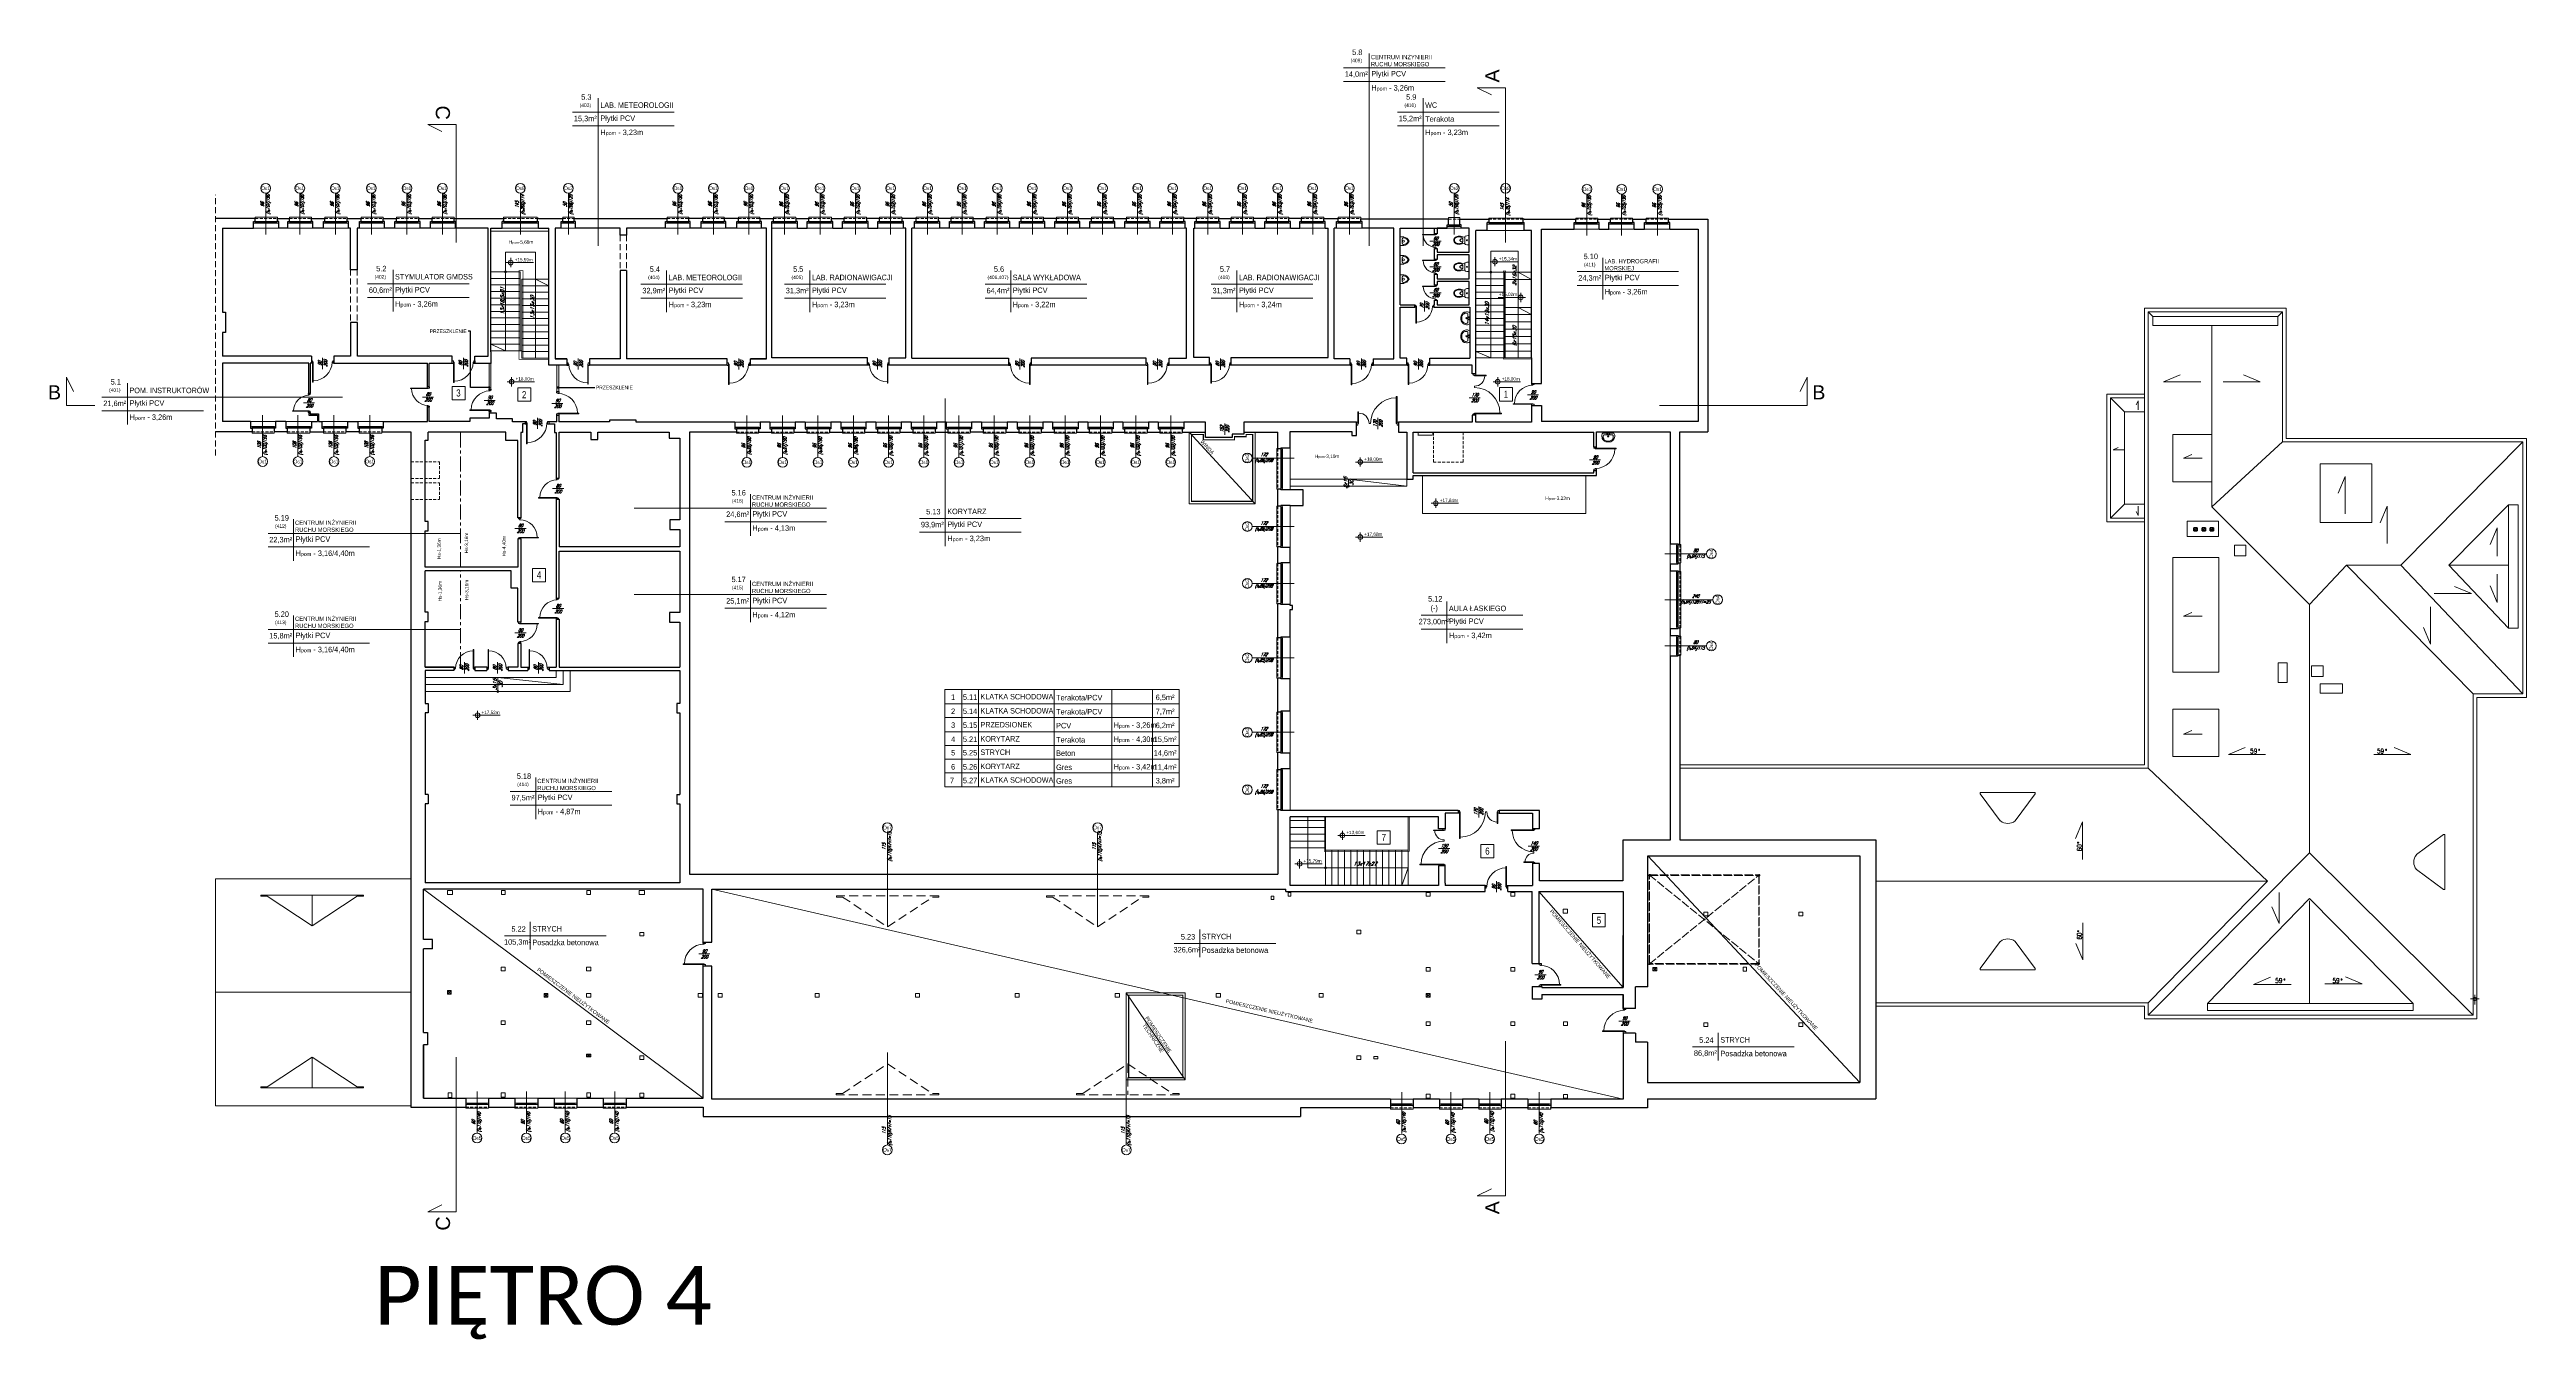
# Model space of a CAD drawing. Header units: millimetres. Extents: x -18485 to 40303, y -22087 to 35064.
# Drawn here: x 6910 to 17432, y -19836 to -14357 of the extents above; entities that cross this region are included whole.
import ezdxf
from ezdxf.enums import TextEntityAlignment as Align

# ---------------------------------------------------------------- set-up
doc = ezdxf.new("R2010")
doc.units = ezdxf.units.MM
for name, pattern in [('ACAD_ISO02W100', [15, 12, -3]), ('CENTER', [50.8, 31.75, -6.35, 6.35, -6.35]), ('DASHED', [19.05, 12.7, -6.35])]:
    doc.linetypes.add(name, pattern=pattern)
doc.layers.get('0').update_dxf_attribs({"lineweight": 25})
for name, color, linetype, lineweight in [('!tabelka', 7, 'Continuous', 9), ('01-2_konstrukcja dachu', 1, 'Continuous', 20), ('01_ściany', 2, 'Continuous', 25), ('03-01_okna', 5, 'Continuous', 15), ('03-02_schody', 6, 'Continuous', 5), ('03_drzwi', 1, 'Continuous', 0), ('04-1_widok', 251, 'Continuous', 5), ('04-2_nad', 251, 'DASHED', 5), ('05-03_opis', 10, 'Continuous', 5), ('07_wyposażenie', 253, 'Continuous', 5), ('31 piętro III - ściany', 2, 'Continuous', 35)]:
    doc.layers.add(name, color=color, linetype=linetype, lineweight=lineweight)
doc.styles.add('APLUS', font='arial.ttf', dxfattribs={"width": 0.6})
doc.styles.add('arial', font='arial.ttf')
doc.styles.add('ariel', font='arial.ttf', dxfattribs={"width": 0.8})
doc.styles.add('ariel_wym', font='simplex.shx', dxfattribs={"width": 0.65, "oblique": 25})
doc.styles.add('Romans', font='Romans.shx', dxfattribs={"width": 0.8})
doc.styles.get("Standard").update_dxf_attribs({"font": 'txt.shx'})
doc.dimstyles.new('ariel 50 wnętrze', dxfattribs={"dimtxt": 15, "dimasz": 10, "dimexe": 10, "dimexo": 0, "dimgap": 5, "dimtad": 1, "dimdec": 1, "dimrnd": 0.5, "dimtxsty": 'ariel_wym', "dimblk": 'ARCHTICK', "dimcen": 2.5, "dimdle": 15, "dimazin": 0, "dimtfac": 1, "dimtdec": 1, "dimtix": 1, "dimtmove": 0, "dimatfit": 3, "dimldrblk": 'DOT', "dimfxl": 10, "dimfxlon": 1, "dimarcsym": 0})

# ---------------------------------------------------------------- blocks, each defined once
blk = doc.blocks.new('umywal04')
at = {"flags": 128}
for points in [[(0, 0), (-2, -4), (-4, -9), (-4, -14), (-3, -19), (-2, -23), (1, -28), (4, -31), (8, -34), (13, -37), (18, -38), (23, -38), (29, -38), (34, -37), (38, -34), (43, -31), (46, -28), (49, -23), (50, -19), (51, -14), (51, -9), (49, -4), (47, 0)], [(4, -8), (3, -11), (2, -15), (2, -18), (2, -21), (4, -24), (6, -27), (8, -30), (12, -32), (15, -33), (19, -34), (23, -34), (27, -34), (31, -33), (35, -32), (38, -30), (41, -27), (43, -24), (44, -21), (45, -18), (45, -15), (44, -11), (42, -8)]]:
    blk.add_lwpolyline(points, dxfattribs=at)
for points in [[(0, 0), (47, 0)], [(4, -8), (42, -8)]]:
    blk.add_lwpolyline(points)
for centre, radius in [((19, -4), 1.56), ((23, -14), 2.54), ((28, -4), 1.56)]:
    blk.add_circle(centre, radius)
blk = doc.blocks.new('okno 107-196')
at = {"linetype": 'Continuous', "lineweight": 0}
for p, q in [((7, 14), (7, 19)), ((7, 19), (101, 19)), ((99, 0), (8, 0)), ((101, 14), (101, 19)), ((8, -3), (99, -3)), ((9, -7), (9, -3)), ((9, -5), (98, -5)), ((9, -5), (98, -5)), ((98, -7), (98, -3))]:
    blk.add_line(p, q, dxfattribs=at)
at = {"linetype": 'DASHED'}
blk.add_line((7, 14), (101, 14), dxfattribs=at)
at = {"linetype": 'Continuous', "lineweight": 0}
for points in [[(8, -6), (0, -6), (0, 0), (8, 0)], [(107, -6), (99, -6), (99, 0), (107, 0)]]:
    blk.add_lwpolyline(points, close=True, dxfattribs=at)
blk.add_lwpolyline([(5, -6), (5, -7), (102, -7), (102, -6)], dxfattribs=at)
at = {"layer": '04-1_widok'}
blk.add_line((107, -28), (0, -28), dxfattribs=at)
at = {"layer": '05-03_opis', "lineweight": 0}
blk.add_line((51, -55), (51, 121), dxfattribs=at)
blk.add_circle((51, 142), 20.7, dxfattribs=at)
at = {"layer": '05-03_opis', "lineweight": 0, "insert": (51, 73), "char_height": 14.4, "width": 62.66, "attachment_point": 5, "rotation": 90, "style": 'ariel_wym'}
blk.add_mtext('96\\P({\\H0.8333x;h\\H0.6x;p}107)190', dxfattribs=at)
at = {"layer": '05-03_opis', "lineweight": 0, "insert": (51, 142), "char_height": 15, "width": 75.19, "attachment_point": 5, "style": 'ariel'}
blk.add_mtext('O{\\H0.8x;6}1', dxfattribs=at)
blk = doc.blocks.new('okno 107-196-1')
at = {"linetype": 'Continuous', "lineweight": 0}
for p, q in [((7, 14), (7, 19)), ((7, 19), (101, 19)), ((99, 0), (8, 0)), ((101, 14), (101, 19)), ((8, -3), (99, -3)), ((9, -7), (9, -3)), ((9, -5), (98, -5)), ((9, -5), (98, -5)), ((98, -7), (98, -3))]:
    blk.add_line(p, q, dxfattribs=at)
at = {"linetype": 'DASHED'}
blk.add_line((7, 14), (101, 14), dxfattribs=at)
at = {"linetype": 'Continuous', "lineweight": 0}
for points in [[(8, -6), (0, -6), (0, 0), (8, 0)], [(107, -6), (99, -6), (99, 0), (107, 0)]]:
    blk.add_lwpolyline(points, close=True, dxfattribs=at)
blk.add_lwpolyline([(5, -6), (5, -7), (102, -7), (102, -6)], dxfattribs=at)
at = {"layer": '04-1_widok'}
blk.add_line((107, -28), (0, -28), dxfattribs=at)
at = {"layer": '05-03_opis', "lineweight": 0}
blk.add_line((51, -55), (51, 121), dxfattribs=at)
blk.add_circle((51, 142), 20.7, dxfattribs=at)
at = {"layer": '05-03_opis', "lineweight": 0, "insert": (51, 73), "char_height": 14.4, "width": 62.66, "attachment_point": 5, "rotation": 90, "style": 'ariel_wym'}
blk.add_mtext('96\\P({\\H0.8333x;h\\H0.6x;p}103)190', dxfattribs=at)
at = {"layer": '05-03_opis', "lineweight": 0, "insert": (51, 142), "char_height": 15, "width": 75.19, "attachment_point": 5, "style": 'ariel'}
blk.add_mtext('O{\\H0.8x;6}1', dxfattribs=at)
blk = doc.blocks.new('*U1460')
blk.add_line((0, -0.375), (0, -0.4))
blk.add_lwpolyline([(0, 0.4), (0, 0.375), (-0.8, 0.375), (-0.8, 0.4), (-0.05, 0.4), (0.05, 0.4), (0.05, 0.45), (-0.05, 0.45), (-0.05, 0.4)])
at = {"ltscale": 0.8}
blk.add_lwpolyline([(-0.05, -0.4), (-0.05, -0.45), (0.05, -0.45), (0.05, -0.4)], close=True, dxfattribs=at)
blk.add_arc((0, 0.375), 0.75, 180, 270)
blk = doc.blocks.new('okno 107-196-2')
at = {"linetype": 'Continuous', "lineweight": 0}
for p, q in [((-1, 3), (-1, -2)), ((93, 19), (1, 19)), ((1, 22), (93, 22)), ((3, 26), (3, 22)), ((3, 24), (93, 24)), ((3, 23), (93, 23)), ((93, 26), (93, 22)), ((95, 3), (95, -2)), ((-1, -2), (95, -2))]:
    blk.add_line(p, q, dxfattribs=at)
at = {"linetype": 'DASHED'}
blk.add_line((-1, 3), (95, 3), dxfattribs=at)
at = {"linetype": 'Continuous', "lineweight": 0}
for points in [[(1, 25), (-7, 25), (-7, 19), (1, 19)], [(101, 25), (93, 25), (93, 19), (101, 19)]]:
    blk.add_lwpolyline(points, close=True, dxfattribs=at)
blk.add_lwpolyline([(-1, 25), (-1, 26), (97, 26), (97, 25)], dxfattribs=at)
at = {"layer": '04-1_widok'}
blk.add_line((100, 47), (-7, 47), dxfattribs=at)
at = {"layer": '05-03_opis', "lineweight": 0}
blk.add_line((44, 74), (44, -102), dxfattribs=at)
blk.add_circle((44, -123), 20.7, dxfattribs=at)
at = {"layer": '05-03_opis', "lineweight": 0, "insert": (44, -54), "char_height": 14.4, "width": 62.66, "attachment_point": 5, "rotation": 90, "style": 'ariel_wym'}
blk.add_mtext('108\\P({\\H0.8333x;h\\H0.6x;p}102)196', dxfattribs=at)
at = {"layer": '05-03_opis', "lineweight": 0, "insert": (44, -123), "char_height": 15.84, "width": 75.19, "attachment_point": 5, "style": 'ariel'}
blk.add_mtext('O{\\H0.7576x;6}1', dxfattribs=at)
blk = doc.blocks.new('okno 106-196-1')
at = {"linetype": 'Continuous', "lineweight": 0}
for p, q in [((8, 3), (98, 3)), ((98, 0), (8, 0)), ((9, 7), (9, 3)), ((9, 5), (97, 5)), ((9, 4), (97, 4)), ((97, 7), (97, 3)), ((6, -16), (6, -21)), ((6, -21), (100, -21)), ((100, -16), (100, -21))]:
    blk.add_line(p, q, dxfattribs=at)
at = {"linetype": 'DASHED'}
blk.add_line((6, -16), (100, -16), dxfattribs=at)
at = {"linetype": 'Continuous', "lineweight": 0}
for points in [[(8, 6), (0, 6), (0, 0), (8, 0)], [(106, 6), (98, 6), (98, 0), (106, 0)]]:
    blk.add_lwpolyline(points, close=True, dxfattribs=at)
blk.add_lwpolyline([(5, 6), (5, 7), (101, 7), (101, 6)], dxfattribs=at)
at = {"layer": '04-1_widok'}
blk.add_line((105, 28), (0, 28), dxfattribs=at)
at = {"layer": '05-03_opis', "lineweight": 0}
blk.add_line((51, 55), (51, -121), dxfattribs=at)
blk.add_circle((51, -142), 20.7, dxfattribs=at)
at = {"layer": '05-03_opis', "lineweight": 0, "insert": (51, -73), "char_height": 14.4, "width": 62.66, "attachment_point": 5, "rotation": 90, "style": 'ariel_wym'}
blk.add_mtext('106\\P({\\H0.8333x;h\\H0.6x;p}100)196', dxfattribs=at)
at = {"layer": '05-03_opis', "lineweight": 0, "insert": (51, -142), "char_height": 15.84, "width": 75.19, "attachment_point": 5, "style": 'ariel'}
blk.add_mtext('O{\\H0.7576x;6}1', dxfattribs=at)
blk = doc.blocks.new('*U1459')
blk.add_line((0, -0.38), (0, -0.4))
blk.add_lwpolyline([(0, 0.4), (0, 0.38), (0.8, 0.38), (0.8, 0.4), (0.05, 0.4), (-0.05, 0.4), (-0.05, 0.45), (0.05, 0.45), (0.05, 0.4)])
at = {"ltscale": 0.8}
blk.add_lwpolyline([(0.05, -0.4), (0.05, -0.45), (-0.05, -0.45), (-0.05, -0.4)], close=True, dxfattribs=at)
blk.add_arc((0, 0.38), 0.75, 270, 360)
blk = doc.blocks.new('*U1471')
blk.add_line((0, 0.38), (0, 0.4))
at = {"ltscale": 0.8}
blk.add_lwpolyline([(0.05, 0.4), (0.05, 0.45), (-0.05, 0.45), (-0.05, 0.4)], close=True, dxfattribs=at)
blk.add_lwpolyline([(0, -0.4), (0, -0.38), (0.8, -0.38), (0.8, -0.4), (0.05, -0.4), (-0.05, -0.4), (-0.05, -0.45), (0.05, -0.45), (0.05, -0.4)])
blk.add_arc((0, -0.38), 0.75, 0, 90)
blk = doc.blocks.new('okno 105-190-1')
at = {"linetype": 'Continuous', "lineweight": 0}
for p, q in [((7, 14), (7, 19)), ((7, 19), (98, 19)), ((97, 0), (8, 0)), ((98, 14), (98, 19)), ((8, -3), (97, -3)), ((9, -7), (9, -3)), ((9, -5), (96, -5)), ((9, -5), (96, -5)), ((96, -7), (96, -3))]:
    blk.add_line(p, q, dxfattribs=at)
at = {"linetype": 'DASHED'}
blk.add_line((7, 14), (98, 14), dxfattribs=at)
at = {"linetype": 'Continuous', "lineweight": 0}
for points in [[(8, -6), (0, -6), (0, 0), (8, 0)], [(105, -6), (97, -6), (97, 0), (105, 0)]]:
    blk.add_lwpolyline(points, close=True, dxfattribs=at)
blk.add_lwpolyline([(5, -6), (5, -7), (100, -7), (100, -6)], dxfattribs=at)
at = {"layer": '04-1_widok'}
blk.add_line((105, -28), (0, -28), dxfattribs=at)
at = {"layer": '05-03_opis', "lineweight": 0}
blk.add_line((52, -55), (52, 121), dxfattribs=at)
blk.add_circle((52, 142), 20.7, dxfattribs=at)
at = {"layer": '05-03_opis', "lineweight": 0, "insert": (52, 73), "char_height": 14.4, "width": 62.66, "attachment_point": 5, "rotation": 90, "style": 'ariel_wym'}
blk.add_mtext('96\\P({\\H0.8333x;h\\H0.6x;p}103)190', dxfattribs=at)
at = {"layer": '05-03_opis', "lineweight": 0, "insert": (52, 142), "char_height": 15, "width": 75.19, "attachment_point": 5, "style": 'ariel'}
blk.add_mtext('O{\\H0.8x;6}1', dxfattribs=at)
blk = doc.blocks.new('Og4')
at = {"linetype": 'Continuous', "lineweight": 0}
for p, q in [((7, 14), (7, 19)), ((7, 19), (102, 19)), ((101, 0), (8, 0)), ((102, 14), (102, 19)), ((8, -3), (101, -3)), ((9, -7), (9, -3)), ((9, -5), (100, -5)), ((9, -5), (100, -5)), ((100, -7), (100, -3))]:
    blk.add_line(p, q, dxfattribs=at)
at = {"linetype": 'DASHED'}
blk.add_line((7, 14), (102, 14), dxfattribs=at)
at = {"linetype": 'Continuous', "lineweight": 0}
for points in [[(8, -6), (0, -6), (0, 0), (8, 0)], [(109, -6), (101, -6), (101, 0), (109, 0)]]:
    blk.add_lwpolyline(points, close=True, dxfattribs=at)
blk.add_lwpolyline([(5, -6), (5, -7), (104, -7), (104, -6)], dxfattribs=at)
at = {"layer": '04-1_widok'}
blk.add_line((109, -28), (0, -28), dxfattribs=at)
at = {"layer": '05-03_opis', "lineweight": 0}
blk.add_line((54, -55), (54, 121), dxfattribs=at)
blk.add_circle((54, 142), 20.7, dxfattribs=at)
at = {"layer": '05-03_opis', "lineweight": 0, "insert": (54, 142), "char_height": 15, "width": 75.19, "attachment_point": 5, "style": 'ariel'}
blk.add_mtext('O{\\H0.8x;6}1', dxfattribs=at)
blk = doc.blocks.new('*U1466')
blk.add_line((0, 0.375), (0, 0.4))
at = {"ltscale": 0.8}
blk.add_lwpolyline([(-0.05, 0.4), (-0.05, 0.45), (0.05, 0.45), (0.05, 0.4)], close=True, dxfattribs=at)
blk.add_lwpolyline([(0, -0.4), (0, -0.375), (-0.8, -0.375), (-0.8, -0.4), (-0.05, -0.4), (0.05, -0.4), (0.05, -0.45), (-0.05, -0.45), (-0.05, -0.4)])
blk.add_arc((0, -0.375), 0.75, 90, 180)
blk = doc.blocks.new('*U1467')
blk.add_line((0, -0.38), (0, -0.4))
blk.add_lwpolyline([(0, 0.4), (0, 0.38), (0.8, 0.38), (0.8, 0.4), (0.05, 0.4), (-0.05, 0.4), (-0.05, 0.45), (0.05, 0.45), (0.05, 0.4)])
at = {"ltscale": 0.8}
blk.add_lwpolyline([(0.05, -0.4), (0.05, -0.45), (-0.05, -0.45), (-0.05, -0.4)], close=True, dxfattribs=at)
blk.add_arc((0, 0.38), 0.75, 270, 360)
blk = doc.blocks.new('*U1470')
blk.add_line((0, -0.38), (0, -0.4))
blk.add_lwpolyline([(0, 0.4), (0, 0.38), (-0.8, 0.38), (-0.8, 0.4), (-0.05, 0.4), (0.05, 0.4), (0.05, 0.45), (-0.05, 0.45), (-0.05, 0.4)])
at = {"ltscale": 0.8}
blk.add_lwpolyline([(-0.05, -0.4), (-0.05, -0.45), (0.05, -0.45), (0.05, -0.4)], close=True, dxfattribs=at)
blk.add_arc((0, 0.38), 0.75, 180, 270)
blk = doc.blocks.new('*U1481')
blk.add_line((0, -0.375), (0, -0.4))
blk.add_lwpolyline([(0, 0.4), (0, 0.375), (0.8, 0.375), (0.8, 0.4), (0.05, 0.4), (-0.05, 0.4), (-0.05, 0.45), (0.05, 0.45), (0.05, 0.4)])
at = {"ltscale": 0.8}
blk.add_lwpolyline([(0.05, -0.4), (0.05, -0.45), (-0.05, -0.45), (-0.05, -0.4)], close=True, dxfattribs=at)
blk.add_arc((0, 0.375), 0.75, 270, 360)
blk = doc.blocks.new('*U1468')
blk.add_line((0, -0.375), (0, -0.4))
blk.add_lwpolyline([(0, 0.4), (0, 0.375), (-0.8, 0.375), (-0.8, 0.4), (-0.05, 0.4), (0.05, 0.4), (0.05, 0.45), (-0.05, 0.45), (-0.05, 0.4)])
at = {"ltscale": 0.8}
blk.add_lwpolyline([(-0.05, -0.4), (-0.05, -0.45), (0.05, -0.45), (0.05, -0.4)], close=True, dxfattribs=at)
blk.add_arc((0, 0.375), 0.75, 180, 270)
blk = doc.blocks.new('*U1469')
blk.add_line((0, -0.375), (0, -0.4))
blk.add_lwpolyline([(0, 0.4), (0, 0.375), (-0.8, 0.375), (-0.8, 0.4), (-0.05, 0.4), (0.05, 0.4), (0.05, 0.45), (-0.05, 0.45), (-0.05, 0.4)])
at = {"ltscale": 0.8}
blk.add_lwpolyline([(-0.05, -0.4), (-0.05, -0.45), (0.05, -0.45), (0.05, -0.4)], close=True, dxfattribs=at)
blk.add_arc((0, 0.375), 0.75, 180, 270)
blk = doc.blocks.new('*U1463')
blk.add_line((0, 0.38), (0, 0.4))
at = {"ltscale": 0.8}
blk.add_lwpolyline([(-0.05, 0.4), (-0.05, 0.45), (0.05, 0.45), (0.05, 0.4)], close=True, dxfattribs=at)
blk.add_lwpolyline([(0, -0.4), (0, -0.38), (-0.8, -0.38), (-0.8, -0.4), (-0.05, -0.4), (0.05, -0.4), (0.05, -0.45), (-0.05, -0.45), (-0.05, -0.4)])
blk.add_arc((0, -0.38), 0.75, 90, 180)
blk = doc.blocks.new('*U1472')
blk.add_line((0, 0.375), (0, 0.4))
at = {"ltscale": 0.8}
blk.add_lwpolyline([(0.05, 0.4), (0.05, 0.45), (-0.05, 0.45), (-0.05, 0.4)], close=True, dxfattribs=at)
blk.add_lwpolyline([(0, -0.4), (0, -0.375), (0.8, -0.375), (0.8, -0.4), (0.05, -0.4), (-0.05, -0.4), (-0.05, -0.45), (0.05, -0.45), (0.05, -0.4)])
blk.add_arc((0, -0.375), 0.75, 0, 90)
blk = doc.blocks.new('*U1473')
blk.add_line((0, 0.375), (0, 0.4))
at = {"ltscale": 0.8}
blk.add_lwpolyline([(0.05, 0.4), (0.05, 0.45), (-0.05, 0.45), (-0.05, 0.4)], close=True, dxfattribs=at)
blk.add_lwpolyline([(0, -0.4), (0, -0.375), (0.8, -0.375), (0.8, -0.4), (0.05, -0.4), (-0.05, -0.4), (-0.05, -0.45), (0.05, -0.45), (0.05, -0.4)])
blk.add_arc((0, -0.375), 0.75, 0, 90)
blk = doc.blocks.new('*U1480')
for p, q in [((0, 0.675), (0, 0.7)), ((0, 0.25), (0, 0.3))]:
    blk.add_line(p, q)
for points in [[(0, 0.7), (0, 0.675), (0.425, 0.675), (0.425, 0.7), (0.05, 0.7), (-0.05, 0.7), (-0.05, 0.75), (0.05, 0.75), (0.05, 0.7)], [(0, -0.7), (0, -0.675), (0.975, -0.675), (0.975, -0.7), (0.05, -0.7), (-0.05, -0.7), (-0.05, -0.75), (0.05, -0.75), (0.05, -0.7)]]:
    blk.add_lwpolyline(points)
for centre, radius, start, end in [((0, 0.675), 0.375, 270, 0), ((0, -0.675), 0.925, 0, 90)]:
    blk.add_arc(centre, radius, start, end)
blk = doc.blocks.new('*U1475')
for p, q in [((0, -0.25), (0, -0.3)), ((0, -0.675), (0, -0.7))]:
    blk.add_line(p, q)
for points in [[(0, 0.7), (0, 0.675), (-0.975, 0.675), (-0.975, 0.7), (-0.05, 0.7), (0.05, 0.7), (0.05, 0.75), (-0.05, 0.75), (-0.05, 0.7)], [(0, -0.7), (0, -0.675), (-0.425, -0.675), (-0.425, -0.7), (-0.05, -0.7), (0.05, -0.7), (0.05, -0.75), (-0.05, -0.75), (-0.05, -0.7)]]:
    blk.add_lwpolyline(points)
for centre, radius, start, end in [((0, 0.675), 0.925, 180, 270), ((0, -0.675), 0.375, 90, 180)]:
    blk.add_arc(centre, radius, start, end)
blk = doc.blocks.new('*U1474')
for p, q in [((0, -0.25), (0, -0.3)), ((0, -0.675), (0, -0.7))]:
    blk.add_line(p, q)
for points in [[(0, 0.7), (0, 0.675), (0.975, 0.675), (0.975, 0.7), (0.05, 0.7), (-0.05, 0.7), (-0.05, 0.75), (0.05, 0.75), (0.05, 0.7)], [(0, -0.7), (0, -0.675), (0.425, -0.675), (0.425, -0.7), (0.05, -0.7), (-0.05, -0.7), (-0.05, -0.75), (0.05, -0.75), (0.05, -0.7)]]:
    blk.add_lwpolyline(points)
for centre, radius, start, end in [((0, 0.675), 0.925, 270, 0), ((0, -0.675), 0.375, 0, 90)]:
    blk.add_arc(centre, radius, start, end)
blk = doc.blocks.new('kota rzutowa')
at = {"ltscale": 0.5}
for p, q in [((-21, 0), (103, 0)), ((0, -21), (0, 21))]:
    blk.add_line(p, q, dxfattribs=at)
blk.add_circle((0, 0), 10.6, dxfattribs=at)
at = {"ltscale": 0.5, "style": 'arial'}
blk.add_attdef('POZ._POSADKI_WYKOŃCZONWJ', text='', height=15, dxfattribs=at).set_placement((18, 1), align=Align.BOTTOM_LEFT)
blk.add_attdef('POZ._POSADZKI_KONSTRUKCJA', text='', height=15, dxfattribs=at).set_placement((17, -5), align=Align.TOP_LEFT)
blk = doc.blocks.new('*U1476')
blk.add_lwpolyline([(0, 0), (-1, 0), (-1, 1), (-0.75, 0.5)])
at = {"style": 'APLUS'}
blk.add_attdef('L1', text='', height=0.5, dxfattribs=at).set_placement((-1.415, 0.466), align=Align.MIDDLE_CENTER)
blk = doc.blocks.new('*U1477')
blk.add_line((0, -0.38), (0, -0.4))
blk.add_lwpolyline([(0, 0.4), (0, 0.38), (0.8, 0.38), (0.8, 0.4), (0.05, 0.4), (-0.05, 0.4), (-0.05, 0.45), (0.05, 0.45), (0.05, 0.4)])
at = {"ltscale": 0.8}
blk.add_lwpolyline([(0.05, -0.4), (0.05, -0.45), (-0.05, -0.45), (-0.05, -0.4)], close=True, dxfattribs=at)
blk.add_arc((0, 0.38), 0.75, 270, 360)
blk = doc.blocks.new('wc')
for p, q in [((-171, 0), (171, 0)), ((-167, -357), (-135, -219)), ((150, -175), (-150, -175)), ((-138, -364), (-132, -337)), ((-34, -260), (34, -260)), ((138, -364), (132, -337)), ((167, -357), (135, -219))]:
    blk.add_line(p, q)
for points in [[(-167, -357, 0.0582401), (-175, -425, 0.0720394)], [(-175, -425, 0.0720394), (-163, -508, 0.0833394), (-129, -578, 0.1066614), (-71, -631, 0.1321382), (0, -650, 0.1321382), (71, -631, 0.1066614), (129, -578, 0.0833394), (163, -508, 0.0720394), (175, -425, 0.0582401), (167, -357, 0.0833394)], [(-145, -425, 0.0720394), (-134, -500, 0.0833394), (-105, -560, 0.1066614), (-56, -605, 0.1321382), (0, -620, 0.1321382), (56, -605, 0.1066614), (105, -560, 0.0833394), (134, -500, 0.0720394), (145, -425, 0.0582401), (138, -364, 0.0582401)], [(-138, -364, 0.0582401), (-145, -425, 0.0582401)], [(-68, -266, 0.0475025), (-63, -312, 0.0674457), (-48, -352, 0.1052323), (-23, -382, 0.1685315), (0, -390, 0.1685315), (23, -382, 0.1052323), (48, -352, 0.0674457), (63, -312, 0.0475025), (68, -266, 0.0535976)]]:
    blk.add_lwpolyline(points, format="xyb")
blk.add_circle((0, -88), 19.6)
for centre, radius, start, end in [((-171, -30), 30, 90, 180.53765), ((171, -30), 30, 359.46235, 90), ((169, -27), 370, 180.53765, 200.34174), ((-150, -145), 30, 200.34174, 270), ((-330, -174), 200, 346.99533, 359.67168), ((-34, -360), 100, 90, 166.99533), ((34, -360), 100, 13.00467, 90), ((330, -174), 200, 180.32832, 193.00467), ((150, -145), 30, 270, 339.65826), ((-169, -27), 370, 339.65826, 359.46235)]:
    blk.add_arc(centre, radius, start, end)
blk = doc.blocks.new('BATH_urinal2')
for p, q in [((0, 0.18), (0, -0.18)), ((0, 0.18), (0.14, 0.18)), ((0.08, 0.1), (0.08, -0.1)), ((0.13, 0.14), (0.14, 0.14)), ((0, -0.18), (0.14, -0.18)), ((0.13, -0.14), (0.14, -0.14))]:
    blk.add_line(p, q)
blk.add_circle((0.14, 0), 0.0404)
for centre, radius, start, end in [((0.13, 0.1), 0.042, 90, 180), ((0.1, -0.11), 0.294, 26.2274, 81.9393), ((0.14, 0.13), 0.05, 81.9393, 90), ((0.14, 0.13), 0.05, 81.9393, 90), ((0.1, -0.12), 0.267, 34.0694, 80.5865), ((0.28, 0), 0.05, 325.9306, 34.0694), ((0.32, 0), 0.05, 333.7726, 26.2274), ((0.13, -0.1), 0.042, 180, 270), ((0.1, 0.11), 0.294, 278.0607, 333.7726), ((0.1, 0.12), 0.267, 279.4135, 325.9306), ((0.14, -0.13), 0.05, 270, 278.0607), ((0.14, -0.13), 0.05, 270, 278.0607)]:
    blk.add_arc(centre, radius, start, end)
blk = doc.blocks.new('_ArchTick')
at = {"color": 0, "linetype": 'ByBlock', "const_width": 0.15}
blk.add_lwpolyline([(-0.5, -0.5), (0.5, 0.5)], dxfattribs=at)
blk = doc.blocks.new('_Dot')
at = {"color": 0, "linetype": 'ByBlock', "lineweight": -2}
blk.add_line((-0.5, 0), (-1, 0), dxfattribs=at)
at = {"color": 0, "linetype": 'ByBlock', "const_width": 0.5}
blk.add_lwpolyline([(-0.25, 0, 1), (0.25, 0, 1)], format="xyb", close=True, dxfattribs=at)
blk = doc.blocks.new('*U1482')
blk.add_line((0, -0.375), (0, -0.4))
blk.add_lwpolyline([(0, 0.4), (0, 0.375), (0.8, 0.375), (0.8, 0.4), (0.05, 0.4), (-0.05, 0.4), (-0.05, 0.45), (0.05, 0.45), (0.05, 0.4)])
at = {"ltscale": 0.8}
blk.add_lwpolyline([(0.05, -0.4), (0.05, -0.45), (-0.05, -0.45), (-0.05, -0.4)], close=True, dxfattribs=at)
blk.add_arc((0, 0.375), 0.75, 270, 360)
blk = doc.blocks.new('A$C34BD150E')
for p, q in [((11, 148), (126, 233)), ((131, 233), (126, 233)), ((131, 233), (131, 0)), ((11, 85), (126, 0)), ((131, 0), (126, 0))]:
    blk.add_line(p, q)
for centre, start, end in [((44, 119), 139.4447, 183.2313), ((44, 114), 176.7687, 220.5553)]:
    blk.add_arc(centre, 44.1, start, end)

msp = doc.modelspace()

# ---------------------------------------------------------------- hatches: boundary and pattern name
at = {"layer": '!tabelka'}
msp.add_hatch(color=256, dxfattribs=at).paths.add_polyline_path([(16102, -16388), (16088, -16402), (16102, -16402)])

# ---------------------------------------------------------------- linework, layer by layer
at = {"layer": '01-2_konstrukcja dachu'}
for p, q in [((13721, -18256), (13738, -18271)), ((13738, -18256), (13721, -18271)), ((8601, -18369), (8616, -18354)), ((8601, -18354), (8616, -18369)), ((9011, -18382), (9026, -18367)), ((9011, -18367), (9026, -18382)), ((12758, -18383), (12775, -18367)), ((12758, -18367), (12775, -18383)), ((9191, -18636), (9209, -18624)), ((9191, -18624), (9209, -18636))]:
    msp.add_line(p, q, dxfattribs=at)
for points in [[(8600, -17946), (8600, -17929), (8622, -17929), (8622, -17946)], [(8830, -17946), (8830, -17929), (8845, -17929), (8845, -17946)], [(9193, -17946), (9193, -17929), (9208, -17929), (9208, -17946)], [(9415, -17946), (9415, -17929), (9437, -17929), (9437, -17946)], [(12100, -17967), (12100, -17953), (12111, -17953), (12111, -17967)], [(12171, -17953), (12171, -17938), (12183, -17938), (12183, -17953)], [(12758, -17954), (12758, -17938), (12775, -17938), (12775, -17954)], [(13117, -17954), (13117, -17938), (13134, -17938), (13134, -17954)], [(12464, -18113), (12464, -18098), (12481, -18098), (12481, -18113)], [(13340, -18026), (13340, -18009), (13359, -18009), (13359, -18026)], [(13938, -18021), (13938, -18037), (13955, -18037), (13955, -18021)], [(14341, -18021), (14341, -18037), (14358, -18037), (14358, -18021)], [(9417, -18122), (9417, -18107), (9435, -18107), (9435, -18122)], [(8828, -18270), (8828, -18255), (8846, -18255), (8846, -18270)], [(9191, -18270), (9191, -18255), (9209, -18255), (9209, -18270)], [(12758, -18272), (12758, -18256), (12775, -18256), (12775, -18272)], [(13117, -18272), (13117, -18256), (13134, -18256), (13134, -18272)], [(13738, -18271), (13721, -18271), (13721, -18256), (13738, -18256)], [(14104, -18272), (14104, -18255), (14119, -18255), (14119, -18272)], [(8601, -18369), (8601, -18354), (8616, -18354), (8616, -18369)], [(9011, -18382), (9011, -18367), (9026, -18367), (9026, -18382)], [(9191, -18382), (9191, -18367), (9209, -18367), (9209, -18382)], [(9666, -18382), (9666, -18367), (9683, -18367), (9683, -18382)], [(9750, -18383), (9750, -18367), (9767, -18367), (9767, -18383)], [(10162, -18383), (10162, -18367), (10179, -18367), (10179, -18383)], [(10589, -18383), (10589, -18367), (10606, -18367), (10606, -18383)], [(11012, -18383), (11012, -18367), (11029, -18367), (11029, -18383)], [(11437, -18383), (11437, -18367), (11455, -18367), (11455, -18383)], [(11866, -18383), (11866, -18367), (11884, -18367), (11884, -18383)], [(12304, -18383), (12304, -18367), (12321, -18367), (12321, -18383)], [(12758, -18383), (12758, -18367), (12775, -18367), (12775, -18383)], [(8828, -18498), (8828, -18483), (8846, -18483), (8846, -18498)], [(9191, -18498), (9191, -18483), (9209, -18483), (9209, -18498)], [(12758, -18503), (12758, -18487), (12775, -18487), (12775, -18503)], [(13117, -18503), (13117, -18487), (13134, -18487), (13134, -18503)], [(13341, -18503), (13341, -18487), (13358, -18487), (13358, -18503)], [(13938, -18507), (13938, -18491), (13955, -18491), (13955, -18507)], [(14341, -18507), (14341, -18491), (14358, -18491), (14358, -18507)], [(9191, -18636), (9191, -18624), (9209, -18624), (9209, -18636)], [(9417, -18647), (9417, -18632), (9435, -18632), (9435, -18647)], [(12552, -18645), (12536, -18645), (12536, -18634), (12552, -18634)], [(8603, -18809), (8603, -18789), (8619, -18789), (8619, -18809)], [(8829, -18807), (8829, -18789), (8845, -18789), (8845, -18807)], [(9192, -18807), (9192, -18789), (9208, -18789), (9208, -18807)], [(9418, -18807), (9418, -18790), (9434, -18790), (9434, -18807)], [(12758, -18811), (12758, -18795), (12775, -18795), (12775, -18811)], [(13117, -18811), (13117, -18795), (13134, -18795), (13134, -18811)], [(13341, -18812), (13341, -18796), (13358, -18796), (13358, -18812)]]:
    msp.add_lwpolyline(points, close=True, dxfattribs=at)
msp.add_lwpolyline([(12481, -18647), (12464, -18647), (12464, -18632), (12481, -18632), (12481, -18647)], dxfattribs=at)
at = {"layer": '01_ściany'}
for p, q in [((7784, -15074), (7615, -15074)), ((7645, -15116), (7777, -15116)), ((7645, -15116), (7645, -15472)), ((7777, -15116), (7777, -15088)), ((7777, -15088), (7784, -15088)), ((7777, -15116), (7777, -15100)), ((7784, -15088), (7784, -15074)), ((7878, -15088), (7878, -15074)), ((7878, -15074), (7929, -15074)), ((7884, -15088), (7878, -15088)), ((7884, -15116), (7884, -15088)), ((7884, -15116), (7884, -15100)), ((7922, -15116), (7884, -15116)), ((7922, -15116), (7922, -15088)), ((7922, -15088), (7929, -15088)), ((7922, -15116), (7922, -15100)), ((7929, -15088), (7929, -15074)), ((8023, -15088), (8023, -15074)), ((8023, -15074), (8080, -15074)), ((8029, -15088), (8023, -15088)), ((8029, -15116), (8029, -15088)), ((8029, -15116), (8029, -15100)), ((8073, -15116), (8029, -15116)), ((8073, -15116), (8073, -15088)), ((8073, -15088), (8080, -15088)), ((8073, -15116), (8073, -15100)), ((8080, -15088), (8080, -15074)), ((8174, -15088), (8174, -15074)), ((8174, -15074), (8233, -15074)), ((8180, -15088), (8174, -15088)), ((8180, -15116), (8180, -15088)), ((8180, -15116), (8180, -15100)), ((8188, -15116), (8180, -15116)), ((8188, -15292), (8188, -15116)), ((8226, -15116), (8217, -15116)), ((8217, -15116), (8217, -15292)), ((8226, -15116), (8226, -15088)), ((8226, -15088), (8233, -15088)), ((8226, -15116), (8226, -15100)), ((8233, -15088), (8233, -15074)), ((8327, -15088), (8327, -15074)), ((8327, -15074), (8384, -15074)), ((8333, -15088), (8327, -15088)), ((8333, -15116), (8333, -15088)), ((8333, -15116), (8333, -15100)), ((8377, -15116), (8333, -15116)), ((8377, -15116), (8377, -15088)), ((8377, -15088), (8384, -15088)), ((8377, -15116), (8377, -15100)), ((8384, -15088), (8384, -15074)), ((8478, -15088), (8478, -15074)), ((8478, -15074), (8535, -15074)), ((8484, -15088), (8478, -15088)), ((8484, -15116), (8484, -15088)), ((8484, -15116), (8484, -15100)), ((8528, -15116), (8484, -15116)), ((8528, -15116), (8528, -15088)), ((8528, -15088), (8535, -15088)), ((8528, -15116), (8528, -15100)), ((8535, -15088), (8535, -15074)), ((8629, -15088), (8629, -15074)), ((8629, -15074), (8832, -15074)), ((8635, -15088), (8629, -15088)), ((8635, -15116), (8635, -15088)), ((8635, -15116), (8635, -15100)), ((8773, -15116), (8635, -15116)), ((8773, -15660), (8773, -15116)), ((8785, -15116), (8832, -15116)), ((8785, -15641), (8785, -15116)), ((8832, -15116), (8832, -15088)), ((8987, -15074), (9090, -15074)), ((8987, -15116), (8987, -15088)), ((8987, -15116), (9031, -15116)), ((9031, -15698), (9031, -15116)), ((9058, -15116), (9058, -15671)), ((9083, -15116), (9058, -15116)), ((9083, -15116), (9083, -15088)), ((9083, -15088), (9090, -15088)), ((9090, -15088), (9090, -15074)), ((9138, -15088), (9138, -15074)), ((9138, -15074), (9534, -15074)), ((9144, -15088), (9138, -15088)), ((9144, -15116), (9144, -15088)), ((9144, -15116), (9144, -15100)), ((9334, -15116), (9144, -15116)), ((9334, -15146), (9334, -15116)), ((9361, -15146), (9334, -15146)), ((9527, -15116), (9361, -15116)), ((9361, -15116), (9361, -15146)), ((9527, -15116), (9527, -15088)), ((9527, -15088), (9534, -15088)), ((9527, -15116), (9527, -15100)), ((9534, -15088), (9534, -15074)), ((9626, -15088), (9626, -15074)), ((9685, -15074), (9626, -15074)), ((9632, -15088), (9626, -15088)), ((9632, -15116), (9632, -15088)), ((9632, -15116), (9632, -15100)), ((9678, -15116), (9632, -15116)), ((9678, -15116), (9678, -15088)), ((9678, -15088), (9685, -15088)), ((9678, -15116), (9678, -15100)), ((9685, -15088), (9685, -15074)), ((9777, -15088), (9777, -15074)), ((9836, -15074), (9777, -15074)), ((9783, -15088), (9777, -15088)), ((9783, -15116), (9783, -15088)), ((9783, -15116), (9783, -15100)), ((9829, -15116), (9783, -15116)), ((9829, -15116), (9829, -15088)), ((9829, -15088), (9836, -15088)), ((9829, -15116), (9829, -15100)), ((9836, -15088), (9836, -15074)), ((9928, -15088), (9928, -15074)), ((9928, -15074), (9985, -15074)), ((9934, -15088), (9928, -15088)), ((9934, -15116), (9934, -15088)), ((9934, -15116), (9934, -15100)), ((9955, -15116), (9934, -15116)), ((9955, -15671), (9955, -15116)), ((9978, -15116), (9978, -15088)), ((9978, -15088), (9985, -15088)), ((9978, -15666), (9978, -15116)), ((9985, -15088), (9985, -15074)), ((10081, -15088), (10081, -15074)), ((10081, -15074), (10136, -15074)), ((10087, -15088), (10081, -15088)), ((10087, -15116), (10087, -15088)), ((10087, -15116), (10129, -15116)), ((10129, -15116), (10129, -15088)), ((10129, -15088), (10136, -15088)), ((10136, -15088), (10136, -15074)), ((10232, -15088), (10232, -15074)), ((10232, -15074), (10286, -15074)), ((10238, -15088), (10232, -15088)), ((10238, -15116), (10238, -15088)), ((10238, -15116), (10279, -15116)), ((10279, -15116), (10279, -15088)), ((10279, -15088), (10286, -15088)), ((10286, -15088), (10286, -15074)), ((10382, -15088), (10382, -15074)), ((10436, -15074), (10382, -15074)), ((10388, -15088), (10382, -15088)), ((10388, -15116), (10388, -15088)), ((10388, -15116), (10429, -15116)), ((10429, -15116), (10429, -15088)), ((10429, -15088), (10436, -15088)), ((10436, -15088), (10436, -15074)), ((10532, -15088), (10532, -15074)), ((10592, -15074), (10532, -15074)), ((10538, -15088), (10532, -15088)), ((10538, -15116), (10538, -15088)), ((10548, -15116), (10538, -15116)), ((10548, -15666), (10548, -15116)), ((10573, -15668), (10573, -15116)), ((10585, -15116), (10573, -15116)), ((10585, -15116), (10585, -15088)), ((10585, -15088), (10592, -15088)), ((10592, -15088), (10592, -15074)), ((10686, -15088), (10686, -15074)), ((10740, -15074), (10686, -15074)), ((10692, -15088), (10686, -15088)), ((10692, -15116), (10692, -15088)), ((10733, -15116), (10692, -15116)), ((10733, -15116), (10733, -15088)), ((10733, -15088), (10740, -15088)), ((10740, -15088), (10740, -15074)), ((10834, -15088), (10834, -15074)), ((10834, -15074), (10889, -15074)), ((10840, -15088), (10834, -15088)), ((10840, -15116), (10840, -15088)), ((10882, -15116), (10840, -15116)), ((10882, -15116), (10882, -15088)), ((10882, -15088), (10889, -15088)), ((10889, -15088), (10889, -15074)), ((10983, -15088), (10983, -15074)), ((11038, -15074), (10983, -15074)), ((10989, -15088), (10983, -15088)), ((10989, -15116), (10989, -15088)), ((11031, -15116), (10989, -15116)), ((11031, -15116), (11031, -15088)), ((11031, -15088), (11038, -15088)), ((11038, -15088), (11038, -15074)), ((11132, -15088), (11132, -15074)), ((11187, -15074), (11132, -15074)), ((11138, -15088), (11132, -15088)), ((11138, -15116), (11138, -15088)), ((11180, -15116), (11138, -15116)), ((11180, -15116), (11180, -15088)), ((11180, -15088), (11187, -15088)), ((11187, -15088), (11187, -15074)), ((11281, -15088), (11281, -15074)), ((11281, -15074), (11336, -15074)), ((11287, -15088), (11281, -15088)), ((11287, -15116), (11287, -15088)), ((11329, -15116), (11287, -15116)), ((11329, -15116), (11329, -15088)), ((11329, -15088), (11336, -15088)), ((11336, -15088), (11336, -15074)), ((11430, -15088), (11430, -15074)), ((11430, -15074), (11485, -15074)), ((11436, -15088), (11430, -15088)), ((11436, -15116), (11436, -15088)), ((11478, -15116), (11436, -15116)), ((11478, -15116), (11478, -15088)), ((11478, -15088), (11485, -15088)), ((11485, -15088), (11485, -15074)), ((11579, -15088), (11579, -15074)), ((11634, -15074), (11579, -15074)), ((11585, -15088), (11579, -15088)), ((11585, -15116), (11585, -15088)), ((11627, -15116), (11585, -15116)), ((11627, -15116), (11627, -15088)), ((11627, -15088), (11634, -15088)), ((11634, -15088), (11634, -15074)), ((11728, -15088), (11728, -15074)), ((11782, -15074), (11728, -15074)), ((11734, -15088), (11728, -15088)), ((11734, -15116), (11734, -15088)), ((11740, -15116), (11734, -15116)), ((11740, -15668), (11740, -15116)), ((11771, -15665), (11771, -15116)), ((11771, -15116), (11775, -15116)), ((11775, -15116), (11775, -15088)), ((11775, -15088), (11782, -15088)), ((11782, -15088), (11782, -15074)), ((11877, -15088), (11877, -15074)), ((11877, -15074), (11930, -15074)), ((11883, -15088), (11877, -15088)), ((11883, -15116), (11883, -15088)), ((11883, -15116), (11923, -15116)), ((11923, -15116), (11923, -15088)), ((11923, -15088), (11930, -15088)), ((11930, -15088), (11930, -15074)), ((12025, -15088), (12025, -15074)), ((12079, -15074), (12025, -15074)), ((12031, -15088), (12025, -15088)), ((12031, -15116), (12031, -15088)), ((12031, -15116), (12072, -15116)), ((12072, -15116), (12072, -15088)), ((12072, -15088), (12079, -15088)), ((12079, -15088), (12079, -15074)), ((12175, -15088), (12175, -15074)), ((12228, -15074), (12175, -15074)), ((12181, -15088), (12175, -15088)), ((12181, -15116), (12181, -15088)), ((12181, -15116), (12221, -15116)), ((12221, -15116), (12221, -15088)), ((12221, -15088), (12228, -15088)), ((12228, -15088), (12228, -15074)), ((12323, -15088), (12323, -15074)), ((12323, -15074), (12384, -15074)), ((12329, -15088), (12323, -15088)), ((12329, -15116), (12329, -15088)), ((12329, -15116), (12341, -15116)), ((12341, -15665), (12341, -15116)), ((12367, -15670), (12367, -15116)), ((12377, -15116), (12367, -15116)), ((12377, -15116), (12377, -15088)), ((12377, -15088), (12384, -15088)), ((12384, -15088), (12384, -15074)), ((12480, -15088), (12480, -15076)), ((12480, -15076), (12853, -15076)), ((12486, -15088), (12480, -15088)), ((12486, -15116), (12486, -15088)), ((12620, -15116), (12486, -15116)), ((12620, -15670), (12620, -15116)), ((12648, -15441), (12648, -15116)), ((12648, -15116), (12794, -15116)), ((12648, -15116), (12847, -15116)), ((12794, -15140), (12794, -15116)), ((12804, -15140), (12794, -15140)), ((12847, -15116), (12804, -15116)), ((12804, -15116), (12804, -15140)), ((12847, -15116), (12847, -15102)), ((12847, -15102), (12853, -15102)), ((12853, -15102), (12853, -15076)), ((12901, -15102), (12901, -15078)), ((12901, -15078), (13017, -15078)), ((12907, -15102), (12901, -15102)), ((12907, -15116), (12907, -15102)), ((12940, -15116), (12907, -15116)), ((12940, -15217), (12940, -15116)), ((12969, -15667), (12969, -15126)), ((13017, -15126), (12969, -15126)), ((13017, -15126), (13017, -15092)), ((13174, -15078), (13393, -15078)), ((13174, -15126), (13174, -15092)), ((13206, -15126), (13174, -15126)), ((13206, -15667), (13206, -15126)), ((13248, -15775), (13248, -15120)), ((13248, -15120), (13386, -15120)), ((13386, -15120), (13386, -15092)), ((13386, -15092), (13393, -15092)), ((13393, -15092), (13393, -15078)), ((13487, -15092), (13487, -15078)), ((13487, -15078), (13541, -15078)), ((13493, -15092), (13487, -15092)), ((13493, -15120), (13493, -15092)), ((13493, -15120), (13534, -15120)), ((13534, -15120), (13534, -15092)), ((13534, -15092), (13541, -15092)), ((13541, -15092), (13541, -15078)), ((13636, -15092), (13636, -15078)), ((13636, -15078), (13693, -15078)), ((13642, -15092), (13636, -15092)), ((13642, -15120), (13642, -15092)), ((13642, -15120), (13686, -15120)), ((13686, -15120), (13686, -15092)), ((13686, -15092), (13693, -15092)), ((13693, -15092), (13693, -15078)), ((13787, -15092), (13787, -15078)), ((13787, -15078), (13955, -15078)), ((13793, -15092), (13787, -15092)), ((13793, -15120), (13793, -15092)), ((13793, -15120), (13913, -15120)), ((13913, -15120), (13913, -15937)), ((13955, -15078), (13955, -15981)), ((12794, -15249), (12794, -15202)), ((12794, -15202), (12804, -15202)), ((12804, -15249), (12794, -15249)), ((12804, -15202), (12804, -15217)), ((12804, -15217), (12940, -15217)), ((12940, -15229), (12804, -15229)), ((12804, -15229), (12804, -15249)), ((12940, -15331), (12940, -15229)), ((8217, -15292), (8188, -15292)), ((9361, -15296), (9334, -15296)), ((9334, -15296), (9334, -15671)), ((9361, -15296), (9361, -15671)), ((12794, -15358), (12794, -15311)), ((12794, -15311), (12804, -15311)), ((12804, -15358), (12794, -15358)), ((12804, -15311), (12804, -15331)), ((12804, -15331), (12940, -15331)), ((12940, -15342), (12804, -15342)), ((12804, -15342), (12804, -15358)), ((12940, -15441), (12940, -15342)), ((12648, -15441), (12710, -15441)), ((12648, -15668), (12648, -15451)), ((12648, -15451), (12710, -15451)), ((12710, -15451), (12710, -15441)), ((12792, -15451), (12792, -15441)), ((12792, -15441), (12794, -15441)), ((12792, -15451), (12943, -15451)), ((12794, -15441), (12794, -15421)), ((12794, -15421), (12804, -15421)), ((12804, -15421), (12804, -15441)), ((12804, -15441), (12940, -15441)), ((12943, -15451), (12943, -15668)), ((7645, -15472), (7658, -15472)), ((7658, -15559), (7645, -15559)), ((7645, -15559), (7645, -15659)), ((7658, -15472), (7658, -15559)), ((8218, -15517), (8188, -15517)), ((8188, -15517), (8188, -15659)), ((8218, -15660), (8218, -15517)), ((8022, -15659), (7645, -15659)), ((8022, -15659), (8022, -15689)), ((8188, -15659), (8118, -15659)), ((8118, -15659), (8118, -15689)), ((8620, -15660), (8218, -15660)), ((8620, -15690), (8620, -15660)), ((8717, -15690), (8717, -15660)), ((8717, -15660), (8773, -15660)), ((8785, -15641), (8785, -15690)), ((9108, -15671), (9058, -15671)), ((9058, -15671), (9108, -15671)), ((9108, -15671), (9108, -15698)), ((9334, -15671), (9204, -15671)), ((9204, -15671), (9204, -15698)), ((9789, -15671), (9361, -15671)), ((9789, -15698), (9789, -15671)), ((9887, -15698), (9887, -15671)), ((9887, -15671), (9955, -15671)), ((9955, -15671), (9887, -15671)), ((10385, -15666), (9978, -15666)), ((10385, -15698), (10385, -15666)), ((10476, -15698), (10476, -15666)), ((10476, -15666), (10548, -15666)), ((10573, -15668), (10983, -15668)), ((10983, -15668), (10983, -15698)), ((11080, -15668), (11080, -15698)), ((11568, -15668), (11080, -15668)), ((11568, -15698), (11568, -15668)), ((11666, -15698), (11666, -15668)), ((11666, -15668), (11740, -15668)), ((11838, -15665), (11771, -15665)), ((11838, -15698), (11838, -15665)), ((11929, -15698), (11929, -15665)), ((11929, -15665), (12341, -15665)), ((12434, -15670), (12367, -15670)), ((12434, -15670), (12434, -15698)), ((12533, -15670), (12620, -15670)), ((12533, -15670), (12533, -15698)), ((12676, -15668), (12648, -15668)), ((12676, -15698), (12676, -15668)), ((12773, -15698), (12773, -15668)), ((12773, -15668), (12943, -15668)), ((12969, -15734), (12969, -15667)), ((13206, -15667), (13206, -15775)), ((13206, -15667), (13206, -15775)), ((8011, -15689), (7645, -15689)), ((7645, -15689), (7645, -15937)), ((8011, -15818), (8011, -15689)), ((8022, -15689), (8017, -15689)), ((8017, -15689), (8017, -15818)), ((8118, -15689), (8516, -15689)), ((8516, -15790), (8516, -15689)), ((8620, -15690), (8522, -15690)), ((8522, -15790), (8522, -15690)), ((8777, -15690), (8717, -15690)), ((8785, -15690), (8717, -15690)), ((9065, -15698), (9031, -15698)), ((9108, -15698), (9065, -15698)), ((9789, -15698), (9204, -15698)), ((10379, -15698), (9887, -15698)), ((10385, -15698), (10379, -15698)), ((10983, -15698), (10476, -15698)), ((11568, -15698), (11080, -15698)), ((11838, -15698), (11666, -15698)), ((12434, -15698), (11929, -15698)), ((12676, -15698), (12533, -15698)), ((12954, -15698), (12773, -15698)), ((12954, -15734), (12954, -15698)), ((12969, -15734), (12954, -15734)), ((13206, -15775), (13248, -15775)), ((8017, -15818), (8011, -15818)), ((8522, -15790), (8516, -15790)), ((8516, -15937), (8516, -15876)), ((8522, -15876), (8516, -15876)), ((8522, -15937), (8522, -15876)), ((8522, -15937), (8522, -15876)), ((13206, -15869), (13206, -15940)), ((13206, -15869), (13248, -15869)), ((13248, -15869), (13248, -15937)), ((7770, -15981), (7615, -15981)), ((7764, -15937), (7645, -15937)), ((7764, -15937), (7764, -15965)), ((7764, -15965), (7770, -15965)), ((7770, -15965), (7770, -15981)), ((7864, -15965), (7864, -15981)), ((7870, -15965), (7864, -15965)), ((7920, -15981), (7864, -15981)), ((7914, -15937), (7870, -15937)), ((7870, -15937), (7870, -15965)), ((7914, -15937), (7914, -15965)), ((7914, -15965), (7920, -15965)), ((7920, -15965), (7920, -15981)), ((8017, -15898), (8011, -15898)), ((8011, -15898), (8011, -15910)), ((8011, -15898), (8011, -15907)), ((8011, -15910), (8048, -15910)), ((8016, -15965), (8016, -15981)), ((8022, -15965), (8016, -15965)), ((8016, -15981), (8073, -15981)), ((8017, -15898), (8017, -15905)), ((8017, -15898), (8017, -15905)), ((8017, -15905), (8053, -15905)), ((8022, -15937), (8022, -15965)), ((8022, -15937), (8048, -15937)), ((8048, -15910), (8048, -15937)), ((8053, -15905), (8053, -15937)), ((8053, -15937), (8067, -15937)), ((8067, -15937), (8067, -15965)), ((8067, -15965), (8073, -15965)), ((8073, -15965), (8073, -15981)), ((8169, -15965), (8169, -15981)), ((8175, -15965), (8169, -15965)), ((8225, -15981), (8169, -15981)), ((8175, -15937), (8175, -15965)), ((8175, -15937), (8219, -15937)), ((8219, -15937), (8219, -15965)), ((8219, -15965), (8225, -15965)), ((8225, -15965), (8225, -15981)), ((8321, -15965), (8321, -15981)), ((8327, -15965), (8321, -15965)), ((8321, -15981), (8445, -15981)), ((8327, -15937), (8327, -15965)), ((8327, -15937), (8516, -15937)), ((8445, -15981), (8445, -18849)), ((8848, -15982), (8518, -15982)), ((8518, -16016), (8518, -15982)), ((8695, -15937), (8522, -15937)), ((8777, -15923), (8695, -15923)), ((8695, -15923), (8695, -15937)), ((8809, -15902), (8777, -15902)), ((8777, -15902), (8777, -15923)), ((8809, -15925), (8809, -15902)), ((8877, -15925), (8809, -15925)), ((8848, -16017), (8848, -15982)), ((8877, -15939), (8877, -15925)), ((8931, -15939), (8877, -15939)), ((8912, -15983), (8912, -16346)), ((8919, -15983), (8912, -15983)), ((8919, -15947), (8919, -15983)), ((8931, -15947), (8919, -15947)), ((8931, -15939), (8931, -15947)), ((9065, -15939), (9031, -15939)), ((9031, -15939), (9031, -15947)), ((9031, -15947), (9055, -15947)), ((9055, -15947), (9055, -15983)), ((9055, -15983), (9062, -15983)), ((9062, -15983), (9062, -16177)), ((9065, -15939), (9065, -15910)), ((9065, -15910), (9073, -15910)), ((9073, -15910), (9073, -15939)), ((9289, -15939), (9073, -15939)), ((9075, -16177), (9075, -15982)), ((9075, -15982), (9209, -15982)), ((9209, -15982), (9209, -16014)), ((9239, -16014), (9239, -15982)), ((9239, -15982), (9542, -15982)), ((9402, -15931), (9289, -15931)), ((9289, -15931), (9289, -15939)), ((9402, -15940), (9402, -15931)), ((9821, -15940), (9402, -15940)), ((9821, -15940), (9482, -15940)), ((9542, -15982), (9542, -16008)), ((9629, -15982), (9629, -17860)), ((9828, -15982), (9629, -15982)), ((9821, -15940), (9821, -15968)), ((9821, -15968), (9828, -15968)), ((9828, -15968), (9828, -15982)), ((9928, -15968), (9922, -15968)), ((9922, -15968), (9922, -15982)), ((9922, -15982), (9977, -15982)), ((9970, -15940), (9928, -15940)), ((9928, -15940), (9928, -15968)), ((9970, -15940), (9970, -15968)), ((9970, -15968), (9977, -15968)), ((9977, -15968), (9977, -15982)), ((10078, -15968), (10072, -15968)), ((10072, -15968), (10072, -15982)), ((10072, -15982), (10127, -15982)), ((10120, -15940), (10078, -15940)), ((10078, -15940), (10078, -15968)), ((10120, -15940), (10120, -15968)), ((10120, -15968), (10127, -15968)), ((10127, -15968), (10127, -15982)), ((10229, -15968), (10223, -15968)), ((10223, -15968), (10223, -15982)), ((10223, -15982), (10278, -15982)), ((10271, -15940), (10229, -15940)), ((10229, -15940), (10229, -15968)), ((10271, -15940), (10271, -15968)), ((10271, -15968), (10278, -15968)), ((10278, -15968), (10278, -15982)), ((10378, -15968), (10372, -15968)), ((10372, -15968), (10372, -15982)), ((10372, -15982), (10427, -15982)), ((10420, -15940), (10378, -15940)), ((10378, -15940), (10378, -15968)), ((10420, -15940), (10420, -15968)), ((10420, -15968), (10427, -15968)), ((10427, -15968), (10427, -15982)), ((10528, -15968), (10522, -15968)), ((10522, -15968), (10522, -15982)), ((10522, -15982), (10577, -15982)), ((10570, -15940), (10528, -15940)), ((10528, -15940), (10528, -15968)), ((10570, -15940), (10570, -15968)), ((10570, -15968), (10577, -15968)), ((10577, -15968), (10577, -15982)), ((10678, -15968), (10672, -15968)), ((10672, -15968), (10672, -15982)), ((10672, -15982), (10726, -15982)), ((10719, -15940), (10678, -15940)), ((10678, -15940), (10678, -15968)), ((10719, -15940), (10719, -15968)), ((10719, -15968), (10726, -15968)), ((10726, -15968), (10726, -15982)), ((10827, -15968), (10821, -15968)), ((10821, -15968), (10821, -15982)), ((10876, -15982), (10821, -15982)), ((10869, -15940), (10827, -15940)), ((10827, -15940), (10827, -15968)), ((10869, -15940), (10869, -15968)), ((10869, -15968), (10876, -15968)), ((10876, -15968), (10876, -15982)), ((10978, -15968), (10972, -15968)), ((10972, -15968), (10972, -15982)), ((10972, -15982), (11027, -15982)), ((11020, -15940), (10978, -15940)), ((10978, -15940), (10978, -15968)), ((11020, -15940), (11020, -15968)), ((11020, -15968), (11027, -15968)), ((11027, -15968), (11027, -15982)), ((11129, -15968), (11123, -15968)), ((11123, -15968), (11123, -15982)), ((11123, -15982), (11177, -15982)), ((11170, -15940), (11129, -15940)), ((11129, -15940), (11129, -15968)), ((11170, -15940), (11170, -15968)), ((11170, -15968), (11177, -15968)), ((11177, -15968), (11177, -15982)), ((11279, -15968), (11273, -15968)), ((11273, -15968), (11273, -15982)), ((11273, -15982), (11327, -15982)), ((11320, -15940), (11279, -15940)), ((11279, -15940), (11279, -15968)), ((11320, -15940), (11320, -15968)), ((11320, -15968), (11327, -15968)), ((11327, -15968), (11327, -15982)), ((11428, -15968), (11422, -15968)), ((11422, -15968), (11422, -15982)), ((11422, -15982), (11477, -15982)), ((11470, -15940), (11428, -15940)), ((11428, -15940), (11428, -15968)), ((11470, -15940), (11470, -15968)), ((11470, -15968), (11477, -15968)), ((11477, -15968), (11477, -15982)), ((11578, -15968), (11572, -15968)), ((11572, -15968), (11572, -15982)), ((11572, -15982), (11626, -15982)), ((11619, -15940), (11578, -15940)), ((11578, -15940), (11578, -15968)), ((11619, -15940), (11619, -15968)), ((11619, -15968), (11626, -15968)), ((11626, -15968), (11626, -15982)), ((11728, -15968), (11722, -15968)), ((11722, -15968), (11722, -15982)), ((11722, -15982), (11821, -15982)), ((11821, -15940), (11728, -15940)), ((11728, -15940), (11728, -15968)), ((11821, -16005), (11821, -15940)), ((11983, -15991), (11934, -15991)), ((11934, -15991), (11934, -16005)), ((12462, -15940), (11983, -15940)), ((11983, -15940), (11983, -15991)), ((11983, -15982), (12128, -15982)), ((12128, -16053), (12128, -15982)), ((12180, -16050), (12180, -15980)), ((12180, -15980), (12442, -15980)), ((12442, -15980), (12442, -15996)), ((12462, -15996), (12462, -15940)), ((12954, -15940), (12640, -15940)), ((12640, -15940), (12640, -15982)), ((12640, -15982), (12676, -15982)), ((12676, -15982), (12676, -16182)), ((12703, -16155), (12703, -15982)), ((12703, -15982), (13470, -15982)), ((12969, -15910), (12954, -15910)), ((12954, -15910), (12954, -15940)), ((12969, -15940), (12969, -15910)), ((13206, -15940), (12969, -15940)), ((13913, -15937), (13248, -15937)), ((13470, -16045), (13470, -15982)), ((13482, -16045), (13482, -15981)), ((13482, -15981), (13795, -15981)), ((13795, -15981), (13795, -16457)), ((13835, -16460), (13835, -15981)), ((13835, -15981), (13955, -15981)), ((8505, -16362), (8505, -16016)), ((8505, -16016), (8518, -16016)), ((8899, -16017), (8848, -16017)), ((8899, -16346), (8899, -16017)), ((9209, -16014), (9239, -16014)), ((9542, -16008), (9587, -16008)), ((9587, -16008), (9587, -16355)), ((11934, -16005), (11821, -16005)), ((12140, -16053), (12128, -16053)), ((12180, -16050), (12140, -16050)), ((12140, -16050), (12140, -16053)), ((12442, -15996), (12462, -15996)), ((13470, -16045), (13482, -16045)), ((9062, -16177), (9075, -16177)), ((12676, -16182), (12703, -16182)), ((12703, -16155), (13470, -16155)), ((12703, -16182), (12703, -16167)), ((12703, -16167), (13482, -16167)), ((13470, -16155), (13470, -16145)), ((13470, -16145), (13482, -16145)), ((13482, -16167), (13482, -16145)), ((9062, -16267), (9075, -16267)), ((9062, -16267), (9062, -16687)), ((9075, -16267), (9075, -16470)), ((12140, -16224), (12128, -16224)), ((12128, -16297), (12128, -16224)), ((12140, -16297), (12128, -16297)), ((12140, -16227), (12140, -16224)), ((12180, -16227), (12140, -16227)), ((12180, -16294), (12140, -16294)), ((12140, -16294), (12140, -16297)), ((12235, -16227), (12180, -16227)), ((12180, -16294), (12235, -16294)), ((12235, -16294), (12235, -16227)), ((8518, -16362), (8505, -16362)), ((8505, -16556), (8505, -16402)), ((8505, -16402), (8505, -16402)), ((8505, -16402), (8518, -16402)), ((8518, -16402), (8518, -16362)), ((8912, -16346), (8899, -16346)), ((9587, -16355), (9545, -16355)), ((9545, -16355), (9545, -16396)), ((9545, -16396), (9587, -16396)), ((9587, -16396), (9587, -16470)), ((8912, -16436), (8899, -16436)), ((8899, -16436), (8899, -16556)), ((8912, -16436), (8912, -16790)), ((9587, -16470), (9075, -16470)), ((9075, -16687), (9075, -16488)), ((9075, -16488), (9587, -16488)), ((9587, -16488), (9587, -16749)), ((12140, -16469), (12128, -16469)), ((12128, -16540), (12128, -16469)), ((12140, -16472), (12140, -16469)), ((12180, -16472), (12140, -16472)), ((12180, -16537), (12180, -16472)), ((13795, -16457), (13829, -16457)), ((13829, -16457), (13829, -16460)), ((13829, -16460), (13835, -16460)), ((8899, -16556), (8505, -16556)), ((8506, -16747), (8506, -16572)), ((8871, -16572), (8506, -16572)), ((8871, -16645), (8871, -16572)), ((12140, -16540), (12128, -16540)), ((12180, -16537), (12140, -16537)), ((12140, -16537), (12140, -16540)), ((13795, -16541), (13795, -16571)), ((13795, -16541), (13829, -16541)), ((13795, -16571), (13829, -16571)), ((13829, -16541), (13829, -16538)), ((13829, -16538), (13835, -16538)), ((13829, -16571), (13829, -16574)), ((13829, -16574), (13835, -16574)), ((13835, -16538), (13835, -16574)), ((8899, -16645), (8871, -16645)), ((8899, -16790), (8899, -16645)), ((9062, -16687), (9075, -16687)), ((12140, -16711), (12128, -16711)), ((12128, -16856), (12128, -16711)), ((12140, -16714), (12140, -16711)), ((12180, -16714), (12140, -16714)), ((12180, -16719), (12180, -16714)), ((12190, -16719), (12180, -16719)), ((12190, -16735), (12190, -16719)), ((8519, -16747), (8506, -16747)), ((8506, -16981), (8506, -16787)), ((8506, -16981), (8506, -16787)), ((8506, -16787), (8519, -16787)), ((8519, -16787), (8519, -16747)), ((8912, -16790), (8899, -16790)), ((9062, -16777), (9075, -16777)), ((9062, -16777), (9062, -16981)), ((9075, -16777), (9075, -16981)), ((9587, -16749), (9544, -16749)), ((9544, -16749), (9544, -16789)), ((9544, -16789), (9587, -16789)), ((9587, -16789), (9587, -16981)), ((12180, -16853), (12180, -16735)), ((12180, -16735), (12190, -16735)), ((13795, -16816), (13795, -16846)), ((13795, -16816), (13829, -16816)), ((13829, -16816), (13829, -16813)), ((13829, -16813), (13835, -16813)), ((13835, -16813), (13835, -16849)), ((8912, -16880), (8899, -16880)), ((8899, -16880), (8899, -16981)), ((8912, -16880), (8912, -16981)), ((12140, -16856), (12128, -16856)), ((12180, -16853), (12140, -16853)), ((12140, -16853), (12140, -16856)), ((13795, -16846), (13829, -16846)), ((13795, -16933), (13795, -17716)), ((13795, -16933), (13829, -16933)), ((13829, -16846), (13829, -16849)), ((13829, -16849), (13835, -16849)), ((13829, -16933), (13829, -16930)), ((13829, -16930), (13835, -16930)), ((13835, -16930), (13835, -17714)), ((8627, -16981), (8506, -16981)), ((8506, -16981), (8627, -16981)), ((8627, -16994), (8506, -16994)), ((8506, -16994), (8506, -17135)), ((8506, -16994), (8506, -17135)), ((8627, -16981), (8627, -16994)), ((8768, -16981), (8717, -16981)), ((8717, -16981), (8717, -16994)), ((8717, -16994), (8768, -16994)), ((8768, -16981), (8768, -16994)), ((8899, -16981), (8858, -16981)), ((8858, -16981), (8858, -16994)), ((8858, -16994), (8942, -16994)), ((8912, -16981), (8942, -16981)), ((8942, -16981), (8942, -16994)), ((9032, -16981), (9032, -16994)), ((9032, -16981), (9062, -16981)), ((9032, -16994), (9587, -16994)), ((9032, -16994), (9062, -16994)), ((9062, -16994), (9092, -16994)), ((9075, -16981), (9587, -16981)), ((9092, -16994), (9122, -16994)), ((9587, -16994), (9587, -17135)), ((12140, -17027), (12128, -17027)), ((12128, -17171), (12128, -17027)), ((12140, -17030), (12140, -17027)), ((12180, -17030), (12140, -17030)), ((12180, -17168), (12180, -17030)), ((8506, -17135), (8519, -17135)), ((8519, -17135), (8519, -17175)), ((9587, -17135), (9574, -17135)), ((9574, -17135), (9574, -17175)), ((8506, -17175), (8506, -17521)), ((8519, -17175), (8506, -17175)), ((9574, -17175), (9587, -17175)), ((9587, -17175), (9587, -17521)), ((12140, -17171), (12128, -17171)), ((12180, -17168), (12140, -17168)), ((12140, -17168), (12140, -17171)), ((12140, -17343), (12128, -17343)), ((12128, -17416), (12128, -17343)), ((12140, -17346), (12140, -17343)), ((12180, -17346), (12140, -17346)), ((12180, -17413), (12180, -17346)), ((12140, -17416), (12128, -17416)), ((12180, -17413), (12140, -17413)), ((12140, -17413), (12140, -17416)), ((8519, -17521), (8506, -17521)), ((8506, -17561), (8506, -17896)), ((8519, -17561), (8506, -17561)), ((8519, -17521), (8519, -17561)), ((9574, -17521), (9587, -17521)), ((9574, -17521), (9574, -17561)), ((9574, -17561), (9587, -17561)), ((9587, -17561), (9587, -17896)), ((12140, -17587), (12128, -17587)), ((12128, -17587), (12128, -17860)), ((12140, -17590), (12140, -17587)), ((12180, -17590), (12140, -17590)), ((12894, -17590), (12180, -17590)), ((12810, -17617), (12180, -17617)), ((12180, -17908), (12180, -17617)), ((12810, -17667), (12810, -17617)), ((12839, -17667), (12810, -17667)), ((12839, -17601), (12839, -17667)), ((12894, -17601), (12839, -17601)), ((12894, -17590), (12894, -17601)), ((13239, -17590), (13068, -17590)), ((13239, -17590), (13068, -17590)), ((13068, -17590), (13068, -17601)), ((13068, -17601), (13210, -17601)), ((13210, -17601), (13210, -17667)), ((13239, -17667), (13210, -17667)), ((13239, -17667), (13239, -17590)), ((13795, -17716), (13594, -17716)), ((13594, -17716), (13594, -17888)), ((13699, -18339), (13699, -17782)), ((13699, -17782), (14600, -17782)), ((13835, -17714), (14668, -17714)), ((14600, -17782), (14600, -18745)), ((14668, -17714), (14668, -18814)), ((9629, -17860), (12128, -17860)), ((12839, -17825), (12810, -17825)), ((12810, -17825), (12810, -17908)), ((12839, -17898), (12839, -17825)), ((13239, -17815), (13210, -17815)), ((13210, -17815), (13210, -17908)), ((13239, -17888), (13239, -17815)), ((9686, -17924), (8499, -17924)), ((8499, -18138), (8499, -17924)), ((8499, -18044), (8499, -17936)), ((9587, -17896), (8506, -17896)), ((9686, -18149), (9686, -17924)), ((9724, -18149), (9724, -17923)), ((9724, -17923), (12162, -17923)), ((12162, -17933), (12162, -17923)), ((12162, -17933), (13008, -17933)), ((12810, -17908), (12180, -17908)), ((12839, -17898), (12839, -17908)), ((13008, -17908), (12839, -17908)), ((13008, -17933), (13008, -17908)), ((13105, -17933), (13105, -17908)), ((13105, -17908), (13210, -17908)), ((13105, -17933), (13208, -17933)), ((13208, -18239), (13208, -17933)), ((13237, -17933), (13237, -18239)), ((13237, -17933), (13595, -17933)), ((13594, -17888), (13239, -17888)), ((13595, -17933), (13595, -18341)), ((8537, -18138), (8499, -18138)), ((8537, -18177), (8499, -18177)), ((8499, -18532), (8499, -18177)), ((8499, -18235), (8499, -18189)), ((8537, -18177), (8537, -18138)), ((9686, -18149), (9724, -18149)), ((13595, -18341), (13595, -18120)), ((9686, -18811), (9686, -18250)), ((9724, -18250), (9686, -18250)), ((9724, -18815), (9724, -18250)), ((13208, -18239), (13237, -18239)), ((13208, -18337), (13249, -18337)), ((13208, -18337), (13208, -18391)), ((13249, -18391), (13208, -18391)), ((13249, -18337), (13249, -18341)), ((13249, -18341), (13595, -18341)), ((13249, -18371), (13595, -18371)), ((13249, -18371), (13249, -18391)), ((13595, -18371), (13595, -18430)), ((13595, -18430), (13595, -18371)), ((13699, -18339), (13647, -18339)), ((13647, -18430), (13647, -18339)), ((13699, -18339), (13647, -18339)), ((13647, -18430), (13595, -18430)), ((8499, -18532), (8516, -18532)), ((8499, -18811), (8499, -18585)), ((8516, -18585), (8499, -18585)), ((8499, -18585), (8499, -18811)), ((8516, -18532), (8516, -18585)), ((13595, -18535), (13595, -18713)), ((13647, -18535), (13595, -18535)), ((13595, -18535), (13595, -18815)), ((13595, -18535), (13595, -18713)), ((13647, -18535), (13595, -18535)), ((13647, -18535), (13647, -18573)), ((13647, -18535), (13647, -18573)), ((13698, -18573), (13647, -18573)), ((13698, -18573), (13647, -18573)), ((13698, -18573), (13698, -18745)), ((13698, -18573), (13698, -18713)), ((8499, -18811), (8678, -18811)), ((8678, -18811), (8678, -18849)), ((8775, -18811), (8887, -18811)), ((8775, -18811), (8775, -18849)), ((8887, -18811), (8887, -18849)), ((8984, -18811), (9053, -18811)), ((8984, -18811), (8984, -18849)), ((9053, -18811), (9053, -18849)), ((9150, -18811), (9262, -18811)), ((9150, -18811), (9150, -18849)), ((9262, -18811), (9262, -18849)), ((9359, -18811), (9686, -18811)), ((9359, -18811), (9359, -18849)), ((12606, -18815), (9724, -18815)), ((12606, -18815), (12606, -18853)), ((12815, -18815), (12702, -18815)), ((12702, -18815), (12702, -18853)), ((12815, -18815), (12815, -18853)), ((12981, -18815), (12912, -18815)), ((12912, -18815), (12912, -18853)), ((12981, -18815), (12981, -18853)), ((13190, -18815), (13077, -18815)), ((13077, -18815), (13077, -18853)), ((13190, -18815), (13190, -18853)), ((13595, -18815), (13287, -18815)), ((13287, -18815), (13287, -18853)), ((13698, -18745), (14600, -18745)), ((13698, -18814), (14668, -18814)), ((13698, -18814), (13698, -18853)), ((8445, -18849), (8678, -18849)), ((8775, -18849), (8887, -18849)), ((8984, -18849), (9053, -18849)), ((9150, -18849), (9262, -18849)), ((9359, -18849), (9686, -18849)), ((9686, -18849), (9686, -18890)), ((9686, -18890), (12224, -18890)), ((12606, -18853), (12224, -18853)), ((12224, -18853), (12224, -18890)), ((12815, -18853), (12702, -18853)), ((12981, -18853), (12912, -18853)), ((13190, -18853), (13077, -18853)), ((13698, -18853), (13287, -18853))]:
    msp.add_line(p, q, dxfattribs=at)
for points in [[(8832, -15074), (8839, -15074), (8839, -15088), (8832, -15088)], [(8987, -15074), (8981, -15074), (8981, -15088), (8987, -15088)], [(13017, -15078), (13024, -15078), (13024, -15092), (13017, -15092)], [(13174, -15078), (13168, -15078), (13168, -15092), (13174, -15092)]]:
    msp.add_lwpolyline(points, dxfattribs=at)
at = {"layer": '03-01_okna', "linetype": 'Continuous', "lineweight": 0}
for p, q in [((8839, -15074), (8839, -15069)), ((8839, -15069), (8981, -15069)), ((8979, -15088), (8840, -15088)), ((8840, -15091), (8979, -15091)), ((8841, -15095), (8841, -15091)), ((8841, -15093), (8978, -15093)), ((8841, -15093), (8978, -15093)), ((8978, -15095), (8978, -15091)), ((8981, -15074), (8981, -15069)), ((9090, -15074), (9090, -15069)), ((9090, -15069), (9138, -15069)), ((9136, -15088), (9091, -15088)), ((9091, -15091), (9136, -15091)), ((9092, -15095), (9092, -15091)), ((9092, -15093), (9135, -15093)), ((9092, -15093), (9135, -15093)), ((9135, -15095), (9135, -15091)), ((9138, -15074), (9138, -15069)), ((10592, -15074), (10592, -15069)), ((10592, -15069), (10686, -15069)), ((10684, -15088), (10593, -15088)), ((10593, -15091), (10684, -15091)), ((10594, -15095), (10594, -15091)), ((10594, -15093), (10683, -15093)), ((10594, -15093), (10683, -15093)), ((10683, -15095), (10683, -15091)), ((10686, -15074), (10686, -15069)), ((10740, -15074), (10740, -15069)), ((10740, -15069), (10834, -15069)), ((10832, -15088), (10741, -15088)), ((10741, -15091), (10832, -15091)), ((10742, -15095), (10742, -15091)), ((10742, -15093), (10831, -15093)), ((10742, -15093), (10831, -15093)), ((10831, -15095), (10831, -15091)), ((10834, -15074), (10834, -15069)), ((10889, -15074), (10889, -15069)), ((10889, -15069), (10983, -15069)), ((10981, -15088), (10890, -15088)), ((10890, -15091), (10981, -15091)), ((10891, -15095), (10891, -15091)), ((10891, -15093), (10980, -15093)), ((10891, -15093), (10980, -15093)), ((10980, -15095), (10980, -15091)), ((10983, -15074), (10983, -15069)), ((11038, -15074), (11038, -15069)), ((11038, -15069), (11132, -15069)), ((11130, -15088), (11039, -15088)), ((11039, -15091), (11130, -15091)), ((11040, -15095), (11040, -15091)), ((11040, -15093), (11129, -15093)), ((11040, -15093), (11129, -15093)), ((11129, -15095), (11129, -15091)), ((11132, -15074), (11132, -15069)), ((11187, -15074), (11187, -15069)), ((11187, -15069), (11281, -15069)), ((11279, -15088), (11188, -15088)), ((11188, -15091), (11279, -15091)), ((11189, -15095), (11189, -15091)), ((11189, -15093), (11278, -15093)), ((11189, -15093), (11278, -15093)), ((11278, -15095), (11278, -15091)), ((11281, -15074), (11281, -15069)), ((11336, -15074), (11336, -15069)), ((11336, -15069), (11430, -15069)), ((11428, -15088), (11337, -15088)), ((11337, -15091), (11428, -15091)), ((11338, -15095), (11338, -15091)), ((11338, -15093), (11427, -15093)), ((11338, -15093), (11427, -15093)), ((11427, -15095), (11427, -15091)), ((11430, -15074), (11430, -15069)), ((11485, -15074), (11485, -15069)), ((11485, -15069), (11579, -15069)), ((11577, -15088), (11486, -15088)), ((11486, -15091), (11577, -15091)), ((11487, -15095), (11487, -15091)), ((11487, -15093), (11576, -15093)), ((11487, -15093), (11576, -15093)), ((11576, -15095), (11576, -15091)), ((11579, -15074), (11579, -15069)), ((11634, -15074), (11634, -15069)), ((11634, -15069), (11728, -15069)), ((11726, -15088), (11635, -15088)), ((11635, -15091), (11726, -15091)), ((11636, -15095), (11636, -15091)), ((11636, -15093), (11725, -15093)), ((11636, -15093), (11725, -15093)), ((11725, -15095), (11725, -15091)), ((11728, -15074), (11728, -15069)), ((11782, -15074), (11782, -15069)), ((11782, -15069), (11877, -15069)), ((11875, -15088), (11783, -15088)), ((11783, -15091), (11875, -15091)), ((11784, -15095), (11784, -15091)), ((11784, -15093), (11874, -15093)), ((11784, -15093), (11874, -15093)), ((11874, -15095), (11874, -15091)), ((11877, -15074), (11877, -15069)), ((11930, -15074), (11930, -15069)), ((11930, -15069), (12025, -15069)), ((12023, -15088), (11931, -15088)), ((11931, -15091), (12023, -15091)), ((11932, -15095), (11932, -15091)), ((11932, -15093), (12022, -15093)), ((11932, -15093), (12022, -15093)), ((12022, -15095), (12022, -15091)), ((12025, -15074), (12025, -15069)), ((12079, -15074), (12079, -15069)), ((12079, -15069), (12175, -15069)), ((12173, -15088), (12080, -15088)), ((12080, -15091), (12173, -15091)), ((12081, -15095), (12081, -15091)), ((12081, -15093), (12172, -15093)), ((12081, -15093), (12172, -15093)), ((12172, -15095), (12172, -15091)), ((12175, -15074), (12175, -15069)), ((12228, -15074), (12228, -15069)), ((12228, -15069), (12323, -15069)), ((12321, -15088), (12229, -15088)), ((12229, -15091), (12321, -15091)), ((12230, -15095), (12230, -15091)), ((12230, -15093), (12320, -15093)), ((12230, -15093), (12320, -15093)), ((12320, -15095), (12320, -15091)), ((12323, -15074), (12323, -15069)), ((12384, -15074), (12384, -15069)), ((12384, -15069), (12480, -15069)), ((12478, -15088), (12385, -15088)), ((12385, -15091), (12478, -15091)), ((12386, -15095), (12386, -15091)), ((12386, -15093), (12477, -15093)), ((12386, -15093), (12477, -15093)), ((12477, -15095), (12477, -15091)), ((12480, -15074), (12480, -15069)), ((12853, -15076), (12853, -15071)), ((12853, -15071), (12901, -15071)), ((12899, -15102), (12855, -15102)), ((12855, -15105), (12899, -15105)), ((12856, -15109), (12856, -15105)), ((12856, -15107), (12898, -15107)), ((12856, -15107), (12898, -15107)), ((12898, -15109), (12898, -15105)), ((12901, -15078), (12901, -15071)), ((13024, -15078), (13024, -15073)), ((13024, -15073), (13168, -15073)), ((13166, -15092), (13025, -15092)), ((13025, -15095), (13166, -15095)), ((13026, -15099), (13026, -15095)), ((13026, -15097), (13165, -15097)), ((13026, -15097), (13165, -15097)), ((13165, -15099), (13165, -15095)), ((13168, -15078), (13168, -15073)), ((13393, -15078), (13393, -15073)), ((13393, -15073), (13487, -15073)), ((13485, -15092), (13394, -15092)), ((13394, -15095), (13485, -15095)), ((13395, -15099), (13395, -15095)), ((13395, -15097), (13484, -15097)), ((13395, -15097), (13484, -15097)), ((13484, -15099), (13484, -15095)), ((13487, -15078), (13487, -15073)), ((13541, -15078), (13541, -15073)), ((13541, -15073), (13635, -15073)), ((13633, -15092), (13542, -15092)), ((13542, -15095), (13633, -15095)), ((13543, -15099), (13543, -15095)), ((13543, -15097), (13632, -15097)), ((13543, -15097), (13632, -15097)), ((13632, -15099), (13632, -15095)), ((13635, -15078), (13635, -15073)), ((13693, -15078), (13693, -15073)), ((13693, -15073), (13787, -15073)), ((13785, -15092), (13694, -15092)), ((13694, -15095), (13785, -15095)), ((13695, -15099), (13695, -15095)), ((13695, -15097), (13784, -15097)), ((13695, -15097), (13784, -15097)), ((13784, -15099), (13784, -15095)), ((13787, -15078), (13787, -15073)), ((9828, -15982), (9828, -15987)), ((9828, -15987), (9922, -15987)), ((9829, -15965), (9920, -15965)), ((9920, -15968), (9829, -15968)), ((9830, -15961), (9830, -15965)), ((9830, -15963), (9919, -15963)), ((9830, -15964), (9919, -15964)), ((9919, -15961), (9919, -15965)), ((9922, -15982), (9922, -15987)), ((9977, -15982), (9977, -15987)), ((9977, -15987), (10072, -15987)), ((9978, -15965), (10070, -15965)), ((10070, -15968), (9978, -15968)), ((9979, -15961), (9979, -15965)), ((9979, -15963), (10069, -15963)), ((9979, -15964), (10069, -15964)), ((10069, -15961), (10069, -15965)), ((10072, -15982), (10072, -15987)), ((10127, -15982), (10127, -15987)), ((10127, -15987), (10222, -15987)), ((10128, -15965), (10220, -15965)), ((10220, -15968), (10128, -15968)), ((10129, -15961), (10129, -15965)), ((10129, -15963), (10219, -15963)), ((10129, -15964), (10219, -15964)), ((10219, -15961), (10219, -15965)), ((10222, -15982), (10222, -15987)), ((10278, -15982), (10278, -15987)), ((10278, -15987), (10373, -15987)), ((10279, -15965), (10371, -15965)), ((10371, -15968), (10279, -15968)), ((10280, -15961), (10280, -15965)), ((10280, -15963), (10370, -15963)), ((10280, -15964), (10370, -15964)), ((10370, -15961), (10370, -15965)), ((10373, -15982), (10373, -15987)), ((10427, -15982), (10427, -15987)), ((10427, -15987), (10522, -15987)), ((10428, -15965), (10520, -15965)), ((10520, -15968), (10428, -15968)), ((10429, -15961), (10429, -15965)), ((10429, -15963), (10519, -15963)), ((10429, -15964), (10519, -15964)), ((10519, -15961), (10519, -15965)), ((10522, -15982), (10522, -15987)), ((10577, -15982), (10577, -15987)), ((10577, -15987), (10672, -15987)), ((10578, -15965), (10670, -15965)), ((10670, -15968), (10578, -15968)), ((10579, -15961), (10579, -15965)), ((10579, -15963), (10669, -15963)), ((10579, -15964), (10669, -15964)), ((10669, -15961), (10669, -15965)), ((10672, -15982), (10672, -15987)), ((10726, -15982), (10726, -15987)), ((10726, -15987), (10821, -15987)), ((10727, -15965), (10819, -15965)), ((10819, -15968), (10727, -15968)), ((10728, -15961), (10728, -15965)), ((10728, -15963), (10818, -15963)), ((10728, -15964), (10818, -15964)), ((10818, -15961), (10818, -15965)), ((10821, -15982), (10821, -15987)), ((10876, -15982), (10876, -15987)), ((10876, -15987), (10972, -15987)), ((10877, -15965), (10970, -15965)), ((10970, -15968), (10877, -15968)), ((10878, -15961), (10878, -15965)), ((10878, -15963), (10969, -15963)), ((10878, -15964), (10969, -15964)), ((10969, -15961), (10969, -15965)), ((10972, -15982), (10972, -15987)), ((11027, -15982), (11027, -15987)), ((11027, -15987), (11123, -15987)), ((11028, -15965), (11121, -15965)), ((11121, -15968), (11028, -15968)), ((11029, -15961), (11029, -15965)), ((11029, -15963), (11120, -15963)), ((11029, -15964), (11120, -15964)), ((11120, -15961), (11120, -15965)), ((11123, -15982), (11123, -15987)), ((11177, -15982), (11177, -15987)), ((11177, -15987), (11273, -15987)), ((11178, -15965), (11271, -15965)), ((11271, -15968), (11178, -15968)), ((11179, -15961), (11179, -15965)), ((11179, -15963), (11270, -15963)), ((11179, -15964), (11270, -15964)), ((11270, -15961), (11270, -15965)), ((11273, -15982), (11273, -15987)), ((11327, -15982), (11327, -15987)), ((11327, -15987), (11422, -15987)), ((11328, -15965), (11420, -15965)), ((11420, -15968), (11328, -15968)), ((11329, -15961), (11329, -15965)), ((11329, -15963), (11419, -15963)), ((11329, -15964), (11419, -15964)), ((11419, -15961), (11419, -15965)), ((11422, -15982), (11422, -15987)), ((11477, -15982), (11477, -15987)), ((11477, -15987), (11572, -15987)), ((11478, -15965), (11570, -15965)), ((11570, -15968), (11478, -15968)), ((11479, -15961), (11479, -15965)), ((11479, -15963), (11569, -15963)), ((11479, -15964), (11569, -15964)), ((11569, -15961), (11569, -15965)), ((11572, -15982), (11572, -15987)), ((11626, -15982), (11626, -15987)), ((11626, -15987), (11722, -15987)), ((11627, -15965), (11720, -15965)), ((11720, -15968), (11627, -15968)), ((11628, -15961), (11628, -15965)), ((11628, -15963), (11719, -15963)), ((11628, -15964), (11719, -15964)), ((11719, -15961), (11719, -15965)), ((11722, -15982), (11722, -15987)), ((12128, -16052), (12123, -16052)), ((12123, -16052), (12123, -16224)), ((12140, -16219), (12140, -16057)), ((12143, -16057), (12143, -16219)), ((12147, -16058), (12143, -16058)), ((12145, -16058), (12145, -16218)), ((12145, -16058), (12145, -16218)), ((12128, -16224), (12123, -16224)), ((12128, -16297), (12123, -16297)), ((12123, -16297), (12123, -16469)), ((12140, -16464), (12140, -16302)), ((12147, -16218), (12143, -16218)), ((12143, -16302), (12143, -16464)), ((12147, -16303), (12143, -16303)), ((12145, -16303), (12145, -16463)), ((12145, -16303), (12145, -16463)), ((12128, -16469), (12123, -16469)), ((12147, -16463), (12143, -16463)), ((13822, -16466), (13826, -16466)), ((13824, -16466), (13824, -16532)), ((13825, -16466), (13825, -16532)), ((13826, -16465), (13826, -16533)), ((13829, -16533), (13829, -16465)), ((13835, -16460), (13840, -16460)), ((13840, -16460), (13840, -16538)), ((12128, -16540), (12123, -16540)), ((12123, -16540), (12123, -16711)), ((12140, -16706), (12140, -16545)), ((12143, -16545), (12143, -16706)), ((12147, -16546), (12143, -16546)), ((12145, -16546), (12145, -16705)), ((12145, -16546), (12145, -16705)), ((13822, -16532), (13826, -16532)), ((13822, -16580), (13826, -16580)), ((13824, -16580), (13824, -16807)), ((13825, -16580), (13825, -16807)), ((13826, -16579), (13826, -16808)), ((13829, -16808), (13829, -16579)), ((13835, -16538), (13840, -16538)), ((13835, -16574), (13840, -16574)), ((13840, -16574), (13840, -16813)), ((12128, -16711), (12123, -16711)), ((12147, -16705), (12143, -16705)), ((13822, -16807), (13826, -16807)), ((13835, -16813), (13840, -16813)), ((12128, -16855), (12123, -16855)), ((12123, -16855), (12123, -17027)), ((12140, -17022), (12140, -16860)), ((12143, -16860), (12143, -17022)), ((12147, -16861), (12143, -16861)), ((12145, -16861), (12145, -17021)), ((12145, -16861), (12145, -17021)), ((13822, -16855), (13826, -16855)), ((13822, -16924), (13826, -16924)), ((13824, -16855), (13824, -16924)), ((13825, -16855), (13825, -16924)), ((13826, -16854), (13826, -16925)), ((13829, -16925), (13829, -16854)), ((13835, -16849), (13840, -16849)), ((13835, -16930), (13840, -16930)), ((13840, -16849), (13840, -16930)), ((12128, -17027), (12123, -17027)), ((12147, -17021), (12143, -17021)), ((12128, -17171), (12123, -17171)), ((12123, -17171), (12123, -17343)), ((12140, -17338), (12140, -17176)), ((12143, -17176), (12143, -17338)), ((12147, -17177), (12143, -17177)), ((12145, -17177), (12145, -17337)), ((12145, -17177), (12145, -17337)), ((12128, -17343), (12123, -17343)), ((12147, -17337), (12143, -17337)), ((12128, -17415), (12123, -17415)), ((12123, -17415), (12123, -17587)), ((12140, -17582), (12140, -17420)), ((12143, -17420), (12143, -17582)), ((12147, -17421), (12143, -17421)), ((12145, -17421), (12145, -17581)), ((12145, -17421), (12145, -17581)), ((12128, -17587), (12123, -17587)), ((12147, -17581), (12143, -17581)), ((8687, -18832), (8687, -18836)), ((8687, -18834), (8766, -18834)), ((8766, -18832), (8766, -18836)), ((8896, -18832), (8896, -18836)), ((8896, -18834), (8975, -18834)), ((8975, -18832), (8975, -18836)), ((9062, -18832), (9062, -18836)), ((9062, -18834), (9141, -18834)), ((9141, -18832), (9141, -18836)), ((9271, -18832), (9271, -18836)), ((9271, -18834), (9350, -18834)), ((9350, -18832), (9350, -18836)), ((8678, -18849), (8678, -18854)), ((8678, -18854), (8775, -18854)), ((8686, -18836), (8767, -18836)), ((8767, -18839), (8686, -18839)), ((8687, -18835), (8766, -18835)), ((8775, -18849), (8775, -18854)), ((8887, -18849), (8887, -18854)), ((8887, -18854), (8984, -18854)), ((8895, -18836), (8976, -18836)), ((8976, -18839), (8895, -18839)), ((8896, -18835), (8975, -18835)), ((8984, -18849), (8984, -18854)), ((9053, -18849), (9053, -18854)), ((9053, -18854), (9150, -18854)), ((9061, -18836), (9142, -18836)), ((9142, -18839), (9061, -18839)), ((9062, -18835), (9141, -18835)), ((9150, -18849), (9150, -18854)), ((9262, -18849), (9262, -18854)), ((9262, -18854), (9359, -18854)), ((9270, -18836), (9351, -18836)), ((9351, -18839), (9270, -18839)), ((9271, -18835), (9350, -18835)), ((9359, -18849), (9359, -18854)), ((12606, -18853), (12606, -18858)), ((12606, -18858), (12702, -18858)), ((12614, -18840), (12694, -18840)), ((12694, -18843), (12614, -18843)), ((12615, -18836), (12615, -18840)), ((12615, -18838), (12693, -18838)), ((12615, -18838), (12693, -18838)), ((12693, -18836), (12693, -18840)), ((12702, -18853), (12702, -18858)), ((12815, -18853), (12815, -18858)), ((12815, -18858), (12912, -18858)), ((12823, -18840), (12904, -18840)), ((12904, -18843), (12823, -18843)), ((12824, -18836), (12824, -18840)), ((12824, -18838), (12903, -18838)), ((12824, -18838), (12903, -18838)), ((12903, -18836), (12903, -18840)), ((12912, -18853), (12912, -18858)), ((12981, -18853), (12981, -18858)), ((12981, -18858), (13077, -18858)), ((12989, -18840), (13069, -18840)), ((13069, -18843), (12989, -18843)), ((12990, -18836), (12990, -18840)), ((12990, -18838), (13068, -18838)), ((12990, -18838), (13068, -18838)), ((13068, -18836), (13068, -18840)), ((13077, -18853), (13077, -18858)), ((13190, -18853), (13190, -18858)), ((13190, -18858), (13287, -18858)), ((13198, -18840), (13279, -18840)), ((13279, -18843), (13198, -18843)), ((13199, -18836), (13199, -18840)), ((13199, -18838), (13278, -18838)), ((13199, -18838), (13278, -18838)), ((13278, -18836), (13278, -18840)), ((13287, -18853), (13287, -18858))]:
    msp.add_line(p, q, dxfattribs=at)
at = {"layer": '03-01_okna', "linetype": 'DASHED'}
for p, q in [((8839, -15074), (8981, -15074)), ((9090, -15074), (9138, -15074)), ((10592, -15074), (10686, -15074)), ((10740, -15074), (10834, -15074)), ((10889, -15074), (10983, -15074)), ((11038, -15074), (11132, -15074)), ((11187, -15074), (11281, -15074)), ((11336, -15074), (11430, -15074)), ((11485, -15074), (11579, -15074)), ((11634, -15074), (11728, -15074)), ((11782, -15074), (11877, -15074)), ((11930, -15074), (12025, -15074)), ((12079, -15074), (12175, -15074)), ((12228, -15074), (12323, -15074)), ((12384, -15074), (12480, -15074)), ((12853, -15078), (12901, -15078)), ((13024, -15078), (13168, -15078)), ((13393, -15078), (13487, -15078)), ((13541, -15078), (13635, -15078)), ((13693, -15078), (13787, -15078)), ((9828, -15982), (9922, -15982)), ((9977, -15982), (10072, -15982)), ((10127, -15982), (10222, -15982)), ((10278, -15982), (10373, -15982)), ((10427, -15982), (10522, -15982)), ((10577, -15982), (10672, -15982)), ((10726, -15982), (10821, -15982)), ((10876, -15982), (10972, -15982)), ((11027, -15982), (11123, -15982)), ((11177, -15982), (11273, -15982)), ((11327, -15982), (11422, -15982)), ((11477, -15982), (11572, -15982)), ((11626, -15982), (11722, -15982)), ((12128, -16052), (12128, -16224)), ((12128, -16297), (12128, -16469)), ((13835, -16460), (13835, -16538)), ((12128, -16540), (12128, -16711)), ((13835, -16574), (13835, -16813)), ((12128, -16855), (12128, -17027)), ((13835, -16849), (13835, -16930)), ((12128, -17171), (12128, -17343)), ((12128, -17415), (12128, -17587)), ((8678, -18849), (8775, -18849)), ((8887, -18849), (8984, -18849)), ((9053, -18849), (9150, -18849)), ((9262, -18849), (9359, -18849)), ((12606, -18853), (12702, -18853)), ((12815, -18853), (12912, -18853)), ((12981, -18853), (13077, -18853)), ((13190, -18853), (13287, -18853))]:
    msp.add_line(p, q, dxfattribs=at)
at = {"layer": '03-01_okna', "linetype": 'Continuous', "lineweight": 0}
for points in [[(8840, -15094), (8832, -15094), (8832, -15088), (8840, -15088)], [(8987, -15094), (8979, -15094), (8979, -15088), (8987, -15088)], [(9091, -15094), (9083, -15094), (9083, -15088), (9091, -15088)], [(9144, -15094), (9136, -15094), (9136, -15088), (9144, -15088)], [(10593, -15094), (10585, -15094), (10585, -15088), (10593, -15088)], [(10692, -15094), (10684, -15094), (10684, -15088), (10692, -15088)], [(10741, -15094), (10733, -15094), (10733, -15088), (10741, -15088)], [(10840, -15094), (10832, -15094), (10832, -15088), (10840, -15088)], [(10890, -15094), (10882, -15094), (10882, -15088), (10890, -15088)], [(10989, -15094), (10981, -15094), (10981, -15088), (10989, -15088)], [(11039, -15094), (11031, -15094), (11031, -15088), (11039, -15088)], [(11138, -15094), (11130, -15094), (11130, -15088), (11138, -15088)], [(11188, -15094), (11180, -15094), (11180, -15088), (11188, -15088)], [(11287, -15094), (11279, -15094), (11279, -15088), (11287, -15088)], [(11337, -15094), (11329, -15094), (11329, -15088), (11337, -15088)], [(11436, -15094), (11428, -15094), (11428, -15088), (11436, -15088)], [(11486, -15094), (11478, -15094), (11478, -15088), (11486, -15088)], [(11585, -15094), (11577, -15094), (11577, -15088), (11585, -15088)], [(11635, -15094), (11627, -15094), (11627, -15088), (11635, -15088)], [(11734, -15094), (11726, -15094), (11726, -15088), (11734, -15088)], [(11783, -15094), (11775, -15094), (11775, -15088), (11783, -15088)], [(11883, -15094), (11875, -15094), (11875, -15088), (11883, -15088)], [(11931, -15094), (11923, -15094), (11923, -15088), (11931, -15088)], [(12031, -15094), (12023, -15094), (12023, -15088), (12031, -15088)], [(12080, -15094), (12072, -15094), (12072, -15088), (12080, -15088)], [(12181, -15094), (12173, -15094), (12173, -15088), (12181, -15088)], [(12229, -15094), (12221, -15094), (12221, -15088), (12229, -15088)], [(12329, -15094), (12321, -15094), (12321, -15088), (12329, -15088)], [(12385, -15094), (12377, -15094), (12377, -15088), (12385, -15088)], [(12486, -15094), (12478, -15094), (12478, -15088), (12486, -15088)], [(12855, -15108), (12847, -15108), (12847, -15102), (12855, -15102)], [(12907, -15108), (12899, -15108), (12899, -15102), (12907, -15102)], [(13025, -15098), (13017, -15098), (13017, -15092), (13025, -15092)], [(13174, -15098), (13166, -15098), (13166, -15092), (13174, -15092)], [(13394, -15098), (13386, -15098), (13386, -15092), (13394, -15092)], [(13493, -15098), (13485, -15098), (13485, -15092), (13493, -15092)], [(13542, -15098), (13534, -15098), (13534, -15092), (13542, -15092)], [(13641, -15098), (13633, -15098), (13633, -15092), (13641, -15092)], [(13694, -15098), (13686, -15098), (13686, -15092), (13694, -15092)], [(13793, -15098), (13785, -15098), (13785, -15092), (13793, -15092)], [(9829, -15962), (9821, -15962), (9821, -15968), (9829, -15968)], [(9928, -15962), (9920, -15962), (9920, -15968), (9928, -15968)], [(9978, -15962), (9970, -15962), (9970, -15968), (9978, -15968)], [(10078, -15962), (10070, -15962), (10070, -15968), (10078, -15968)], [(10128, -15962), (10120, -15962), (10120, -15968), (10128, -15968)], [(10228, -15962), (10220, -15962), (10220, -15968), (10228, -15968)], [(10279, -15962), (10271, -15962), (10271, -15968), (10279, -15968)], [(10379, -15962), (10371, -15962), (10371, -15968), (10379, -15968)], [(10428, -15962), (10420, -15962), (10420, -15968), (10428, -15968)], [(10528, -15962), (10520, -15962), (10520, -15968), (10528, -15968)], [(10578, -15962), (10570, -15962), (10570, -15968), (10578, -15968)], [(10678, -15962), (10670, -15962), (10670, -15968), (10678, -15968)], [(10727, -15962), (10719, -15962), (10719, -15968), (10727, -15968)], [(10827, -15962), (10819, -15962), (10819, -15968), (10827, -15968)], [(10877, -15962), (10869, -15962), (10869, -15968), (10877, -15968)], [(10978, -15962), (10970, -15962), (10970, -15968), (10978, -15968)], [(11028, -15962), (11020, -15962), (11020, -15968), (11028, -15968)], [(11129, -15962), (11121, -15962), (11121, -15968), (11129, -15968)], [(11178, -15962), (11170, -15962), (11170, -15968), (11178, -15968)], [(11279, -15962), (11271, -15962), (11271, -15968), (11279, -15968)], [(11328, -15962), (11320, -15962), (11320, -15968), (11328, -15968)], [(11428, -15962), (11420, -15962), (11420, -15968), (11428, -15968)], [(11478, -15962), (11470, -15962), (11470, -15968), (11478, -15968)], [(11578, -15962), (11570, -15962), (11570, -15968), (11578, -15968)], [(11627, -15962), (11619, -15962), (11619, -15968), (11627, -15968)], [(11728, -15962), (11720, -15962), (11720, -15968), (11728, -15968)], [(12146, -16057), (12146, -16049), (12140, -16049), (12140, -16057)], [(12146, -16227), (12146, -16219), (12140, -16219), (12140, -16227)], [(12146, -16302), (12146, -16294), (12140, -16294), (12140, -16302)], [(12146, -16472), (12146, -16464), (12140, -16464), (12140, -16472)], [(13823, -16465), (13823, -16457), (13829, -16457), (13829, -16465)], [(12146, -16545), (12146, -16537), (12140, -16537), (12140, -16545)], [(13823, -16541), (13823, -16533), (13829, -16533), (13829, -16541)], [(13823, -16579), (13823, -16571), (13829, -16571), (13829, -16579)], [(12146, -16714), (12146, -16706), (12140, -16706), (12140, -16714)], [(13823, -16816), (13823, -16808), (13829, -16808), (13829, -16816)], [(12146, -16860), (12146, -16852), (12140, -16852), (12140, -16860)], [(13823, -16854), (13823, -16846), (13829, -16846), (13829, -16854)], [(13823, -16933), (13823, -16925), (13829, -16925), (13829, -16933)], [(12146, -17030), (12146, -17022), (12140, -17022), (12140, -17030)], [(12146, -17176), (12146, -17168), (12140, -17168), (12140, -17176)], [(12146, -17346), (12146, -17338), (12140, -17338), (12140, -17346)], [(12146, -17420), (12146, -17412), (12140, -17412), (12140, -17420)], [(12146, -17590), (12146, -17582), (12140, -17582), (12140, -17590)], [(8686, -18833), (8678, -18833), (8678, -18839), (8686, -18839)], [(8775, -18833), (8767, -18833), (8767, -18839), (8775, -18839)], [(8895, -18833), (8887, -18833), (8887, -18839), (8895, -18839)], [(8984, -18833), (8976, -18833), (8976, -18839), (8984, -18839)], [(9061, -18833), (9053, -18833), (9053, -18839), (9061, -18839)], [(9150, -18833), (9142, -18833), (9142, -18839), (9150, -18839)], [(9270, -18833), (9262, -18833), (9262, -18839), (9270, -18839)], [(9359, -18833), (9351, -18833), (9351, -18839), (9359, -18839)], [(12614, -18837), (12606, -18837), (12606, -18843), (12614, -18843)], [(12702, -18837), (12694, -18837), (12694, -18843), (12702, -18843)], [(12823, -18837), (12815, -18837), (12815, -18843), (12823, -18843)], [(12912, -18837), (12904, -18837), (12904, -18843), (12912, -18843)], [(12989, -18837), (12981, -18837), (12981, -18843), (12989, -18843)], [(13077, -18837), (13069, -18837), (13069, -18843), (13077, -18843)], [(13198, -18837), (13190, -18837), (13190, -18843), (13198, -18843)], [(13287, -18837), (13279, -18837), (13279, -18843), (13287, -18843)]]:
    msp.add_lwpolyline(points, close=True, dxfattribs=at)
for points in [[(8837, -15094), (8837, -15095), (8982, -15095), (8982, -15094)], [(9088, -15094), (9088, -15095), (9139, -15095), (9139, -15094)], [(10590, -15094), (10590, -15095), (10687, -15095), (10687, -15094)], [(10738, -15094), (10738, -15095), (10835, -15095), (10835, -15094)], [(10887, -15094), (10887, -15095), (10984, -15095), (10984, -15094)], [(11036, -15094), (11036, -15095), (11133, -15095), (11133, -15094)], [(11185, -15094), (11185, -15095), (11282, -15095), (11282, -15094)], [(11334, -15094), (11334, -15095), (11431, -15095), (11431, -15094)], [(11483, -15094), (11483, -15095), (11580, -15095), (11580, -15094)], [(11632, -15094), (11632, -15095), (11729, -15095), (11729, -15094)], [(11780, -15094), (11780, -15095), (11878, -15095), (11878, -15094)], [(11928, -15094), (11928, -15095), (12026, -15095), (12026, -15094)], [(12077, -15094), (12077, -15095), (12176, -15095), (12176, -15094)], [(12226, -15094), (12226, -15095), (12324, -15095), (12324, -15094)], [(12382, -15094), (12382, -15095), (12481, -15095), (12481, -15094)], [(12852, -15108), (12852, -15109), (12902, -15109), (12902, -15108)], [(13022, -15098), (13022, -15099), (13169, -15099), (13169, -15098)], [(13391, -15098), (13391, -15099), (13488, -15099), (13488, -15098)], [(13539, -15098), (13539, -15099), (13636, -15099), (13636, -15098)], [(13691, -15098), (13691, -15099), (13788, -15099), (13788, -15098)], [(9826, -15962), (9826, -15961), (9923, -15961), (9923, -15962)], [(9975, -15962), (9975, -15961), (10073, -15961), (10073, -15962)], [(10125, -15962), (10125, -15961), (10223, -15961), (10223, -15962)], [(10276, -15962), (10276, -15961), (10374, -15961), (10374, -15962)], [(10425, -15962), (10425, -15961), (10523, -15961), (10523, -15962)], [(10575, -15962), (10575, -15961), (10673, -15961), (10673, -15962)], [(10724, -15962), (10724, -15961), (10822, -15961), (10822, -15962)], [(10874, -15962), (10874, -15961), (10973, -15961), (10973, -15962)], [(11025, -15962), (11025, -15961), (11124, -15961), (11124, -15962)], [(11175, -15962), (11175, -15961), (11274, -15961), (11274, -15962)], [(11325, -15962), (11325, -15961), (11423, -15961), (11423, -15962)], [(11475, -15962), (11475, -15961), (11573, -15961), (11573, -15962)], [(11624, -15962), (11624, -15961), (11723, -15961), (11723, -15962)], [(12146, -16054), (12147, -16054), (12147, -16222), (12146, -16222)], [(12146, -16299), (12147, -16299), (12147, -16467), (12146, -16467)], [(13823, -16462), (13822, -16462), (13822, -16536), (13823, -16536)], [(12146, -16542), (12147, -16542), (12147, -16709), (12146, -16709)], [(13823, -16576), (13822, -16576), (13822, -16811), (13823, -16811)], [(12146, -16857), (12147, -16857), (12147, -17025), (12146, -17025)], [(13823, -16851), (13822, -16851), (13822, -16928), (13823, -16928)], [(12146, -17173), (12147, -17173), (12147, -17341), (12146, -17341)], [(12146, -17417), (12147, -17417), (12147, -17585), (12146, -17585)], [(8683, -18833), (8683, -18832), (8770, -18832), (8770, -18833)], [(8892, -18833), (8892, -18832), (8979, -18832), (8979, -18833)], [(9058, -18833), (9058, -18832), (9145, -18832), (9145, -18833)], [(9267, -18833), (9267, -18832), (9354, -18832), (9354, -18833)], [(12611, -18837), (12611, -18836), (12697, -18836), (12697, -18837)], [(12820, -18837), (12820, -18836), (12907, -18836), (12907, -18837)], [(12986, -18837), (12986, -18836), (13072, -18836), (13072, -18837)], [(13195, -18837), (13195, -18836), (13282, -18836), (13282, -18837)]]:
    msp.add_lwpolyline(points, dxfattribs=at)
at = {"layer": '03-02_schody'}
for p, q in [((8847, -15218), (8847, -15637)), ((8974, -15218), (8847, -15218)), ((8974, -15332), (8974, -15218)), ((13033, -15214), (13033, -15667)), ((13149, -15214), (13033, -15214)), ((13149, -15667), (13149, -15214)), ((8909, -15301), (8785, -15301)), ((8909, -15329), (8785, -15329)), ((8909, -15357), (8785, -15357)), ((8909, -15301), (8909, -15637)), ((9031, -15332), (8916, -15332)), ((8916, -15360), (8916, -15332)), ((9031, -15360), (8916, -15360)), ((8916, -15360), (8916, -15637)), ((8974, -15668), (8974, -15332)), ((8974, -15332), (9031, -15360)), ((13091, -15303), (12969, -15303)), ((13091, -15331), (12969, -15331)), ((13091, -15359), (12969, -15359)), ((13206, -15303), (13091, -15303)), ((13091, -15303), (13091, -15667)), ((13206, -15334), (13091, -15334)), ((13149, -15303), (13206, -15334)), ((8909, -15385), (8785, -15385)), ((8909, -15413), (8785, -15413)), ((8909, -15441), (8785, -15441)), ((9031, -15388), (8916, -15388)), ((9031, -15416), (8916, -15416)), ((9031, -15444), (8916, -15444)), ((13091, -15387), (12969, -15387)), ((13091, -15415), (12969, -15415)), ((13091, -15443), (12969, -15443)), ((13206, -15452), (13091, -15452)), ((13149, -15452), (13206, -15483)), ((8909, -15469), (8785, -15469)), ((8909, -15497), (8785, -15497)), ((8909, -15525), (8785, -15525)), ((8909, -15553), (8785, -15553)), ((9031, -15472), (8916, -15472)), ((9031, -15500), (8916, -15500)), ((9031, -15528), (8916, -15528)), ((9031, -15556), (8916, -15556)), ((13091, -15471), (12969, -15471)), ((13091, -15499), (12969, -15499)), ((13091, -15527), (12969, -15527)), ((13091, -15555), (12969, -15555)), ((13206, -15483), (13091, -15483)), ((13206, -15514), (13091, -15514)), ((13206, -15545), (13091, -15545)), ((8909, -15581), (8785, -15581)), ((8909, -15609), (8785, -15609)), ((8847, -15637), (8785, -15609)), ((8916, -15637), (8785, -15637)), ((8909, -15637), (8785, -15637)), ((9031, -15584), (8916, -15584)), ((9031, -15612), (8916, -15612)), ((9031, -15640), (8916, -15640)), ((13091, -15583), (12969, -15583)), ((13091, -15611), (12969, -15611)), ((13091, -15639), (12969, -15639)), ((13033, -15667), (12969, -15639)), ((13206, -15667), (12969, -15667)), ((13091, -15667), (12974, -15667)), ((13206, -15576), (13091, -15576)), ((13206, -15607), (13091, -15607)), ((13206, -15638), (13091, -15638)), ((12676, -16182), (12180, -16182)), ((12428, -16212), (12428, -16182)), ((12428, -16182), (12676, -16212)), ((12676, -16182), (12676, -16212)), ((12676, -16212), (12180, -16212)), ((9062, -17024), (8506, -17024)), ((8814, -17084), (8814, -17024)), ((8814, -17024), (9092, -17054)), ((9062, -16994), (9062, -17024)), ((9092, -16994), (9092, -17054)), ((9122, -16994), (9122, -17084)), ((9092, -17054), (8506, -17054)), ((9122, -17084), (8506, -17084)), ((12180, -17632), (12330, -17632)), ((12330, -17661), (12180, -17661)), ((12255, -17833), (12255, -17617)), ((12330, -17758), (12330, -17617)), ((12180, -17690), (12330, -17690)), ((12330, -17719), (12180, -17719)), ((12330, -17748), (12180, -17748)), ((12330, -17758), (12330, -17908)), ((12330, -17758), (12681, -17758)), ((12357, -17758), (12357, -17833)), ((12384, -17908), (12384, -17758)), ((12411, -17908), (12411, -17758)), ((12438, -17908), (12438, -17758)), ((12465, -17908), (12465, -17758)), ((12492, -17908), (12492, -17758)), ((12519, -17908), (12519, -17758)), ((12546, -17908), (12546, -17758)), ((12573, -17908), (12573, -17758)), ((12600, -17908), (12600, -17758)), ((12627, -17908), (12627, -17758)), ((12654, -17758), (12654, -17908)), ((12681, -17758), (12681, -17908)), ((12681, -17833), (12255, -17833)), ((12357, -17833), (12357, -17908)), ((12681, -17833), (12654, -17908))]:
    msp.add_line(p, q, dxfattribs=at)
at = {"layer": '03-02_schody', "const_width": 3}
for points in [[(9031, -15673), (8904, -15673), (8904, -15296), (8921, -15296), (8921, -15668)], [(13096, -15667), (13096, -15298), (13086, -15298), (13086, -15672), (13206, -15672)], [(12686, -17617), (12686, -17763), (12325, -17763), (12325, -17617)]]:
    msp.add_lwpolyline(points, dxfattribs=at)
at = {"layer": '03-02_schody'}
for centre in [(8847, -15301), (13033, -15303), (12428, -16212), (8814, -17084), (12330, -17833)]:
    msp.add_circle(centre, 4, dxfattribs=at)
at = {"layer": '03_drzwi'}
for p, q in [((8777, -15799), (8777, -15690)), ((8785, -15799), (8785, -15690)), ((9065, -15810), (9065, -15698)), ((9073, -15698), (9073, -15810)), ((8785, -15799), (8777, -15799)), ((9065, -15810), (9073, -15810)), ((8785, -15895), (8777, -15895)), ((8777, -15895), (8777, -15902)), ((8785, -15902), (8785, -15895))]:
    msp.add_line(p, q, dxfattribs=at)
at = {"layer": '04-1_widok'}
for p, q in [((9031, -15129), (8785, -15129)), ((8987, -15116), (8832, -15116)), ((9144, -15116), (9083, -15116)), ((10692, -15116), (10585, -15116)), ((10840, -15116), (10733, -15116)), ((10989, -15116), (10882, -15116)), ((11138, -15116), (11031, -15116)), ((11287, -15116), (11180, -15116)), ((11436, -15116), (11329, -15116)), ((11585, -15116), (11478, -15116)), ((11734, -15116), (11627, -15116)), ((11883, -15116), (11775, -15116)), ((12031, -15116), (11923, -15116)), ((12181, -15116), (12072, -15116)), ((12329, -15116), (12221, -15116)), ((12486, -15116), (12377, -15116)), ((12907, -15116), (12846, -15116)), ((13174, -15126), (13017, -15126)), ((13493, -15120), (13386, -15120)), ((13641, -15120), (13534, -15120)), ((13793, -15120), (13686, -15120)), ((15810, -15456), (16411, -15456)), ((15810, -17395), (15810, -15456)), ((16411, -16009), (16411, -15456)), ((15825, -17410), (15825, -15471)), ((15825, -15471), (16396, -15471)), ((15825, -15471), (15845, -15491)), ((15845, -15491), (16376, -15491)), ((15845, -15491), (15845, -15529)), ((15845, -15529), (16376, -15529)), ((16096, -16299), (16096, -15529)), ((16396, -15471), (16376, -15491)), ((16376, -15491), (16376, -15529)), ((16396, -16024), (16396, -15471)), ((8916, -15668), (8916, -15637)), ((8916, -15668), (9031, -15668)), ((15890, -15769), (15961, -15739)), ((15890, -15769), (16049, -15769)), ((16301, -15769), (16143, -15769)), ((16301, -15769), (16230, -15739)), ((15650, -16363), (15650, -15821)), ((15650, -15821), (15810, -15821)), ((15665, -15836), (15810, -15836)), ((15665, -16348), (15665, -15836)), ((15725, -15896), (15665, -15836)), ((15782, -15849), (15774, -15866)), ((15782, -15849), (15782, -15888)), ((9927, -15940), (9821, -15940)), ((10078, -15940), (9970, -15940)), ((10228, -15940), (10120, -15940)), ((10379, -15940), (10271, -15940)), ((10528, -15940), (10420, -15940)), ((10678, -15940), (10570, -15940)), ((10827, -15940), (10719, -15940)), ((10977, -15940), (10869, -15940)), ((11128, -15940), (11020, -15940)), ((11278, -15940), (11170, -15940)), ((11428, -15940), (11320, -15940)), ((11578, -15940), (11470, -15940)), ((11727, -15940), (11619, -15940)), ((15725, -16288), (15725, -15896)), ((15725, -15896), (15810, -15896)), ((12180, -16227), (12180, -16049)), ((15677, -16057), (15698, -16048)), ((15677, -16057), (15724, -16057)), ((15975, -16092), (16010, -16077)), ((15975, -16092), (16054, -16092)), ((16396, -16024), (16096, -16299)), ((16396, -16024), (17417, -16024)), ((16411, -16009), (17432, -16009)), ((16898, -16547), (17417, -16024)), ((17417, -17094), (17417, -16024)), ((17432, -17109), (17432, -16009)), ((12742, -16167), (12742, -16328)), ((13436, -16167), (13436, -16328)), ((16662, -16171), (16632, -16242)), ((16662, -16329), (16662, -16171)), ((12180, -16472), (12180, -16294)), ((15725, -16288), (15665, -16348)), ((15725, -16288), (15810, -16288)), ((15782, -16336), (15782, -16297)), ((16510, -16714), (16096, -16299)), ((16841, -16296), (16811, -16367)), ((16841, -16455), (16841, -16296)), ((17102, -16547), (17356, -16291)), ((17356, -16815), (17356, -16291)), ((17356, -16291), (17397, -16291)), ((17397, -16291), (17397, -16815)), ((12742, -16328), (13436, -16328)), ((15650, -16363), (15810, -16363)), ((15665, -16348), (15810, -16348)), ((15782, -16336), (15774, -16319)), ((15991, -16361), (16124, -16361)), ((15991, -16361), (15991, -16426)), ((16124, -16361), (16124, -16426)), ((17308, -16389), (17278, -16460)), ((17308, -16509), (17308, -16389)), ((13795, -16541), (13795, -16457)), ((16124, -16426), (15991, -16426)), ((12180, -16714), (12180, -16537)), ((13795, -16816), (13795, -16571)), ((16510, -16714), (16668, -16547)), ((16668, -16547), (17206, -17094)), ((16898, -16547), (16668, -16547)), ((16898, -16547), (17417, -17094)), ((17102, -16547), (17356, -16815)), ((17102, -16547), (17356, -16547)), ((17308, -16586), (17308, -16706)), ((16510, -17769), (16510, -16714)), ((17025, -16883), (17025, -16724)), ((17040, -16668), (17198, -16668)), ((17198, -16668), (17127, -16638)), ((17308, -16706), (17278, -16635)), ((15975, -16764), (16010, -16749)), ((15975, -16764), (16054, -16764)), ((17025, -16883), (16995, -16812)), ((17356, -16815), (17397, -16815)), ((12180, -17030), (12180, -16852)), ((13795, -16933), (13795, -16846)), ((16377, -16962), (16377, -17045)), ((16416, -16962), (16377, -16962)), ((16416, -17045), (16377, -17045)), ((16416, -16962), (16416, -17045)), ((16556, -17052), (16650, -17052)), ((16556, -17052), (16556, -17091)), ((16556, -17091), (16650, -17091)), ((16650, -17052), (16650, -17091)), ((17206, -17094), (17206, -18459)), ((17417, -17094), (17206, -17094)), ((17432, -17109), (17221, -17109)), ((17221, -17109), (17221, -18474)), ((12180, -17346), (12180, -17168)), ((15975, -17265), (16010, -17250)), ((15975, -17265), (16054, -17265)), ((16166, -17352), (16237, -17322)), ((16166, -17352), (16324, -17352)), ((16783, -17352), (16941, -17352)), ((16941, -17352), (16870, -17322)), ((12180, -17590), (12180, -17412)), ((15810, -17395), (13835, -17395)), ((15825, -17410), (13835, -17410)), ((15825, -17410), (16332, -17889)), ((12681, -17758), (12681, -17617)), ((15546, -17638), (15516, -17709)), ((15546, -17797), (15546, -17638)), ((16510, -17769), (15825, -18459)), ((16510, -17769), (17206, -18459)), ((8445, -17879), (7615, -17879)), ((7615, -17879), (7615, -18844)), ((8025, -18080), (8025, -17949)), ((16332, -17889), (14669, -17889)), ((16332, -17889), (15825, -18406)), ((16510, -17963), (16077, -18409)), ((16382, -18069), (16382, -17938)), ((16951, -18409), (16510, -17963)), ((16510, -17973), (16510, -18409)), ((15548, -18224), (15548, -18066)), ((16382, -18069), (16351, -17998)), ((15548, -18224), (15518, -18154)), ((16273, -18328), (16344, -18298)), ((16734, -18326), (16663, -18296)), ((7615, -18361), (8445, -18361)), ((15825, -18406), (14669, -18406)), ((15825, -18459), (15825, -18406)), ((16077, -18409), (16077, -18439)), ((16951, -18409), (16077, -18409)), ((16273, -18328), (16432, -18328)), ((16576, -18326), (16734, -18326)), ((16951, -18409), (16951, -18439)), ((17195, -18390), (17231, -18390)), ((17213, -18372), (17213, -18413)), ((15810, -18421), (14669, -18421)), ((15810, -18474), (15810, -18421)), ((17221, -18474), (15810, -18474)), ((17206, -18459), (15825, -18459)), ((16951, -18439), (16077, -18439)), ((8025, -18637), (8025, -18768)), ((8775, -18811), (8678, -18811)), ((8984, -18811), (8887, -18811)), ((9150, -18811), (9053, -18811)), ((9359, -18811), (9262, -18811)), ((12702, -18815), (12606, -18815)), ((12912, -18815), (12815, -18815)), ((13077, -18815), (12981, -18815)), ((13287, -18815), (13190, -18815)), ((8445, -18844), (7615, -18844))]:
    msp.add_line(p, q, dxfattribs=at)
at = {"layer": '04-1_widok', "const_width": 3}
msp.add_lwpolyline([(12724, -15982), (12724, -15995), (12784, -15995), (12784, -15982)], dxfattribs=at)
at = {"layer": '04-1_widok'}
for points in [[(16096, -16193), (15930, -16193), (15930, -15992), (16096, -15992)], [(16775, -16117), (16555, -16117), (16555, -16366), (16775, -16366)], [(16125, -17002), (15930, -17002), (15930, -16515), (16125, -16515)], [(16240, -16507), (16192, -16507), (16192, -16462), (16240, -16462)], [(16568, -17020), (16519, -17020), (16519, -16975), (16568, -16975)], [(16125, -17360), (15930, -17360), (15930, -17159), (16125, -17159)], [(7808, -17949), (7808, -17954), (7834, -17954), (8025, -18080), (8216, -17954), (8243, -17954), (8243, -17949)], [(7808, -18768), (7808, -18763), (7834, -18763), (8025, -18637), (8216, -18763), (8243, -18763), (8243, -18768)]]:
    msp.add_lwpolyline(points, close=True, dxfattribs=at)
msp.add_circle((17213, -18390), 7.5, dxfattribs=at)
at = {"layer": '04-2_nad', "ltscale": 2}
for p, q in [((9334, -15146), (9334, -15296)), ((9361, -15146), (9361, -15296)), ((8188, -15292), (8188, -15517)), ((8217, -15292), (8217, -15517))]:
    msp.add_line(p, q, dxfattribs=at)
at = {"layer": '04-2_nad', "linetype": 'CENTER', "ltscale": 2}
for p, q in [((8655, -16556), (8655, -15982)), ((8655, -16980), (8655, -16572))]:
    msp.add_line(p, q, dxfattribs=at)
at = {"layer": '04-2_nad'}
for p, q in [((8445, -16108), (8566, -16108)), ((8445, -16179), (8566, -16179)), ((8445, -16197), (8566, -16197)), ((8566, -16108), (8566, -16179)), ((8566, -16197), (8566, -16268)), ((8445, -16268), (8566, -16268))]:
    msp.add_line(p, q, dxfattribs=at)
at = {"layer": '04-2_nad', "linetype": 'ACAD_ISO02W100', "ltscale": 3}
for p, q in [((13705, -18242), (14173, -17863)), ((13705, -17863), (14173, -18242))]:
    msp.add_line(p, q, dxfattribs=at)
at = {"layer": '04-2_nad', "ltscale": 3}
for p, q in [((10470, -18084), (10470, -17952)), ((11362, -18084), (11362, -17952)), ((10470, -18666), (10470, -18797)), ((11490, -18666), (11490, -18797))]:
    msp.add_line(p, q, dxfattribs=at)
at = {"layer": '04-2_nad'}
msp.add_lwpolyline([(12915, -15982), (12915, -16110), (12789, -16110), (12789, -15982)], dxfattribs=at)
at = {"layer": '04-2_nad', "linetype": 'ACAD_ISO02W100', "ltscale": 3}
for points in [[(13705, -18242), (13705, -17863), (14173, -17863), (14173, -18242)], [(13707, -18240), (13707, -17865), (14171, -17865), (14171, -18240)]]:
    msp.add_lwpolyline(points, close=True, dxfattribs=at)
at = {"layer": '04-2_nad', "ltscale": 3}
for points in [[(10253, -17952), (10253, -17957), (10279, -17957), (10470, -18084), (10662, -17957), (10688, -17957), (10688, -17952)], [(11145, -17952), (11145, -17957), (11171, -17957), (11362, -18084), (11553, -17957), (11580, -17957), (11580, -17952)], [(10252, -18797), (10252, -18792), (10278, -18792), (10470, -18666), (10661, -18792), (10687, -18792), (10687, -18797)], [(11273, -18797), (11273, -18792), (11299, -18792), (11490, -18666), (11681, -18792), (11708, -18792), (11708, -18797)]]:
    msp.add_lwpolyline(points, close=True, dxfattribs=at)
for centre in [(13708, -17865), (14170, -18240)]:
    msp.add_circle(centre, 4.09, dxfattribs=at)
at = {"layer": '04-2_nad'}
for centre in [(14171, -17865), (13707, -18240)]:
    msp.add_circle(centre, 4.09, dxfattribs=at)
at = {"layer": '05-03_opis'}
for p, q in [((12516, -14374), (12516, -15191)), ((12407, -14434), (12839, -14434)), ((12407, -14492), (12839, -14492)), ((9132, -14623), (9564, -14623)), ((9241, -14564), (9241, -15191)), ((12636, -14623), (13068, -14623)), ((12745, -14564), (12745, -15191)), ((9132, -14681), (9564, -14681)), ((12636, -14681), (13068, -14681)), ((13095, -15176), (13095, -14639)), ((8637, -15176), (8637, -14795)), ((13508, -15241), (13508, -15418)), ((8260, -15352), (8692, -15352)), ((8369, -15293), (8369, -15469)), ((9422, -15354), (9854, -15354)), ((9531, -15295), (9531, -15472)), ((10032, -15354), (10463, -15354)), ((10140, -15295), (10140, -15472)), ((10884, -15354), (11316, -15354)), ((10993, -15295), (10993, -15472)), ((11845, -15354), (12277, -15354)), ((11954, -15295), (11954, -15472)), ((13399, -15300), (13830, -15300)), ((13399, -15359), (13830, -15359)), ((8260, -15410), (8692, -15410)), ((9422, -15413), (9854, -15413)), ((10032, -15413), (10463, -15413)), ((10884, -15413), (11316, -15413)), ((11845, -15413), (12277, -15413)), ((7241, -15774), (7241, -15950)), ((7132, -15833), (8154, -15833)), ((10715, -16466), (10715, -15839)), ((14256, -15869), (13749, -15869)), ((7132, -15892), (7564, -15892)), ((11751, -15982), (12031, -16286)), ((9394, -16305), (10210, -16305)), ((9887, -16245), (9887, -16422)), ((7838, -16412), (8653, -16412)), ((7946, -16352), (7946, -16529)), ((9778, -16363), (10210, -16363)), ((10606, -16349), (11038, -16349)), ((10606, -16407), (11038, -16407)), ((7838, -16470), (8269, -16470)), ((9887, -16613), (9887, -16789)), ((9394, -16672), (10210, -16672)), ((12846, -16701), (12846, -16878)), ((7838, -16820), (8653, -16820)), ((7946, -16761), (7946, -16937)), ((9778, -16730), (10210, -16730)), ((12737, -16760), (13169, -16760)), ((12737, -16819), (13169, -16819)), ((7838, -16878), (8269, -16878)), ((10713, -17076), (11708, -17076)), ((10713, -17076), (10713, -17489)), ((10713, -17136), (11708, -17136)), ((10785, -17076), (10785, -17489)), ((10856, -17076), (10856, -17489)), ((11177, -17076), (11177, -17489)), ((11422, -17076), (11422, -17489)), ((11595, -17076), (11595, -17489)), ((11708, -17076), (11708, -17489)), ((10713, -17195), (11708, -17195)), ((10713, -17255), (11708, -17255)), ((10713, -17313), (11708, -17313)), ((8975, -17449), (8975, -17626)), ((10713, -17372), (11708, -17372)), ((10713, -17430), (11708, -17430)), ((8866, -17508), (9298, -17508)), ((8866, -17567), (9298, -17567)), ((10713, -17489), (11708, -17489)), ((13699, -17782), (14600, -18745)), ((8499, -17924), (9686, -18811)), ((9724, -17923), (13595, -18815)), ((13237, -17933), (13595, -18341)), ((8952, -18062), (8952, -18180)), ((11796, -18095), (11796, -18213)), ((8843, -18122), (9275, -18122)), ((11687, -18155), (12119, -18155)), ((11484, -18364), (11734, -18734)), ((13095, -19107), (13095, -18570)), ((13890, -18593), (14321, -18593)), ((13999, -18534), (13999, -18652)), ((8637, -19174), (8637, -18637))]:
    msp.add_line(p, q, dxfattribs=at)
at = {"layer": '05-03_opis', "linetype": 'DASHED', "ltscale": 2}
msp.add_line((7615, -16081), (7615, -14974), dxfattribs=at)
at = {"layer": '05-03_opis', "lineweight": 0}
for p, q in [((8910, -15143), (8910, -14967)), ((9114, -15143), (9114, -14967)), ((10640, -15143), (10640, -14967)), ((10787, -15143), (10787, -14967)), ((10936, -15143), (10936, -14967)), ((11085, -15143), (11085, -14967)), ((11234, -15143), (11234, -14967)), ((11383, -15143), (11383, -14967)), ((11532, -15143), (11532, -14967)), ((11681, -15143), (11681, -14967)), ((11830, -15143), (11830, -14967)), ((11978, -15143), (11978, -14967)), ((12127, -15143), (12127, -14967)), ((12276, -15143), (12276, -14967)), ((12432, -15143), (12432, -14967)), ((12877, -15143), (12877, -14967)), ((13095, -15153), (13095, -14967)), ((13441, -15147), (13441, -14971)), ((13588, -15147), (13588, -14971)), ((13741, -15147), (13741, -14971)), ((12821, -15171), (12774, -15171)), ((12821, -15280), (12774, -15280)), ((12751, -15423), (12751, -15470)), ((12821, -15390), (12774, -15390)), ((8070, -15667), (8070, -15714)), ((8668, -15667), (8668, -15714)), ((9156, -15669), (9156, -15716)), ((9838, -15669), (9838, -15716)), ((10427, -15669), (10427, -15716)), ((11032, -15669), (11032, -15716)), ((11617, -15669), (11617, -15716)), ((11884, -15669), (11884, -15717)), ((12483, -15669), (12483, -15716)), ((12725, -15669), (12725, -15716)), ((8036, -15858), (7989, -15858)), ((8541, -15833), (8494, -15833)), ((8803, -15847), (8756, -15847)), ((9091, -15860), (9044, -15860)), ((12941, -15836), (12988, -15836)), ((13235, -15824), (13188, -15824)), ((8983, -15921), (8983, -15968)), ((9872, -15912), (9872, -16088)), ((10024, -15912), (10024, -16088)), ((10174, -15912), (10174, -16088)), ((10325, -15912), (10325, -16088)), ((10474, -15912), (10474, -16088)), ((10624, -15912), (10624, -16088)), ((10773, -15912), (10773, -16088)), ((10923, -15912), (10923, -16088)), ((11074, -15912), (11074, -16088)), ((11224, -15912), (11224, -16088)), ((11374, -15912), (11374, -16088)), ((11524, -15912), (11524, -16088)), ((11673, -15912), (11673, -16088)), ((11902, -15946), (11902, -15993)), ((12553, -15922), (12553, -15970)), ((12197, -16093), (12021, -16093)), ((13499, -16100), (13452, -16100)), ((9094, -16222), (9047, -16222)), ((8934, -16391), (8887, -16391)), ((12197, -16383), (12021, -16383)), ((13772, -16499), (13949, -16499)), ((12197, -16625), (12021, -16625)), ((13772, -16694), (13975, -16694)), ((8934, -16835), (8887, -16835)), ((9094, -16732), (9047, -16732)), ((13772, -16890), (13949, -16890)), ((8672, -16959), (8672, -17007)), ((8813, -16959), (8813, -17007)), ((8987, -16959), (8987, -17007)), ((12197, -16941), (12021, -16941)), ((12197, -17257), (12021, -17257)), ((12981, -17572), (12981, -17619)), ((10470, -18076), (10470, -17682)), ((11362, -18076), (11362, -17682)), ((12811, -17751), (12858, -17751)), ((13239, -17741), (13191, -17741)), ((13057, -17890), (13057, -17937)), ((9715, -18199), (9668, -18199)), ((13267, -18287), (13220, -18287)), ((13624, -18484), (13577, -18484)), ((10470, -18617), (10470, -19010)), ((11483, -18636), (11483, -19010)), ((8726, -18783), (8726, -18959)), ((8936, -18783), (8936, -18959)), ((9101, -18783), (9101, -18959)), ((9311, -18783), (9311, -18959)), ((12654, -18786), (12654, -18962)), ((12863, -18786), (12863, -18962)), ((13029, -18786), (13029, -18962)), ((13238, -18786), (13238, -18962))]:
    msp.add_line(p, q, dxfattribs=at)
at = {"layer": '05-03_opis'}
for points in [[(8620, -15788), (8675, -15788), (8675, -15845), (8620, -15845)], [(8899, -15794), (8954, -15794), (8954, -15851), (8899, -15851)], [(13069, -15793), (13124, -15793), (13124, -15850), (13069, -15850)], [(11751, -15982), (11821, -15982), (11821, -16005), (11934, -16005), (11934, -15991), (11983, -15991), (11983, -15982), (12031, -15982), (12031, -16286), (11751, -16286)], [(8961, -16561), (9017, -16561), (9017, -16618), (8961, -16618)], [(12550, -17676), (12605, -17676), (12605, -17732), (12550, -17732)], [(12990, -17734), (13046, -17734), (13046, -17790), (12990, -17790)], [(13464, -18027), (13519, -18027), (13519, -18084), (13464, -18084)], [(11484, -18364), (11734, -18364), (11734, -18734), (11484, -18734)]]:
    msp.add_lwpolyline(points, close=True, dxfattribs=at)
at = {"layer": '05-03_opis', "const_width": 5}
for points in [[(11761, -15992), (11811, -15992), (11811, -16015), (11944, -16015), (11944, -16001), (11993, -16001), (11993, -15992), (12021, -15992), (12021, -16276), (11761, -16276)], [(11494, -18374), (11724, -18374), (11724, -18724), (11494, -18724)]]:
    msp.add_lwpolyline(points, close=True, dxfattribs=at)
at = {"layer": '05-03_opis', "lineweight": 0}
for centre in [(8910, -14946), (9114, -14946), (10640, -14946), (10787, -14946), (10936, -14946), (11085, -14946), (11234, -14946), (11383, -14946), (11532, -14946), (11681, -14946), (11830, -14946), (11978, -14946), (12127, -14946), (12276, -14946), (12432, -14946), (12877, -14946), (13095, -14946), (13441, -14950), (13588, -14950), (13741, -14950), (9872, -16110), (10024, -16110), (10174, -16110), (10325, -16110), (10474, -16110), (10624, -16110), (10773, -16110), (10923, -16110), (11074, -16110), (11224, -16110), (11374, -16110), (11524, -16110), (11673, -16110), (11998, -16092), (11998, -16383), (13969, -16499), (11998, -16625), (13996, -16694), (11998, -16941), (13969, -16890), (11998, -17257), (11998, -17501), (10469, -17662), (11362, -17662), (8726, -18981), (8935, -18981), (9101, -18981), (9310, -18981), (10469, -19031), (11484, -19031), (12653, -18985), (12863, -18985), (13028, -18985), (13238, -18985)]:
    msp.add_circle(centre, 20.7, dxfattribs=at)
at = {"layer": '31 piętro III - ściany'}
for p, q in [((16019, -16388), (16033, -16388)), ((16019, -16402), (16019, -16388)), ((16033, -16388), (16019, -16402)), ((16033, -16402), (16019, -16402)), ((16033, -16388), (16033, -16402)), ((16054, -16388), (16068, -16388)), ((16054, -16402), (16054, -16388)), ((16068, -16388), (16054, -16402)), ((16068, -16402), (16054, -16402)), ((16068, -16388), (16068, -16402)), ((16088, -16388), (16102, -16388)), ((16088, -16402), (16088, -16388)), ((16102, -16388), (16088, -16402)), ((16102, -16402), (16088, -16402)), ((16102, -16388), (16102, -16402))]:
    msp.add_line(p, q, dxfattribs=at)

# ---------------------------------------------------------------- block references
at = {"layer": '03-01_okna'}
for name, p in [('okno 107-196', (7777, -15088)), ('okno 107-196', (7922, -15088)), ('okno 107-196', (8073, -15088)), ('okno 107-196-1', (8226, -15088)), ('okno 107-196-1', (8377, -15088)), ('okno 107-196-1', (8528, -15088)), ('okno 105-190-1', (9527, -15088)), ('okno 105-190-1', (9678, -15088)), ('okno 105-190-1', (9829, -15088)), ('Og4', (9978, -15088)), ('Og4', (10129, -15088)), ('Og4', (10279, -15088)), ('Og4', (10429, -15088)), ('okno 106-196-1', (7764, -15965)), ('okno 107-196-2', (7921, -15984)), ('okno 107-196-2', (8074, -15984)), ('okno 107-196-2', (8226, -15984))]:
    msp.add_blockref(name, p, dxfattribs=at)
at = {"layer": '03_drzwi'}
for name, p, xscale, yscale, zscale in [('*U1477', (12798, -15171), -69.99999999998181, 69.99999999998181, 69.99999999998138), ('*U1477', (12798, -15280), -69.99999999998181, 69.99999999998181, 69.99999999998138), ('*U1477', (12798, -15390), -69.99999999998181, 69.99999999998181, 69.99999999998138), ('*U1466', (13211, -15822), 104.4444444444161, 104.4444444444161, 104.4444444444161), ('*U1482', (13476, -16095), 111.1111111110768, 111.1111111110768, 111.1111111110768), ('*U1466', (9691, -18199), 112.2222222221872, 112.2222222221872, 112.2222222221872), ('*U1472', (13243, -18288), 108.8888888888605, 108.8888888888605, 108.8888888888605), ('*U1466', (13600, -18482), 116.6666666666351, 116.6666666666351, 116.6666666666351)]:
    msp.add_blockref(name, p, dxfattribs=dict(at, xscale=xscale, yscale=yscale, zscale=zscale))
for name, p, xscale, yscale, zscale, rotation in [('*U1477', (12751, -15447), -91.11111111108039, 91.11111111108039, 91.11111111108171, 90), ('*U1460', (8070, -15684), 106.6666666666388, 106.6666666666388, 106.6666666666376, 90), ('*U1460', (8669, -15685), 107.7777777777483, 107.7777777777483, 107.7777777777483, 90), ('*U1466', (9156, -15693), 106.6666666666351, 106.6666666666351, 106.6666666666336, 90), ('*U1460', (9838, -15693), 108.8888888888614, 108.8888888888614, 108.8888888888595, 90), ('*U1466', (10431, -15693), 101.111111111084, 101.111111111084, 101.111111111084, 90), ('*U1466', (11032, -15693), 107.7777777777483, 107.7777777777483, 107.7777777777483, 90), ('*U1460', (11617, -15693), 108.8888888888614, 108.8888888888614, 108.8888888888595, 90), ('*U1460', (11884, -15693), 101.1111111110877, 101.1111111110877, 101.1111111110858, 90), ('*U1460', (12484, -15693), 109.9999999999709, 109.9999999999709, 109.9999999999709, 90), ('*U1460', (12725, -15693), 107.7777777777483, 107.7777777777483, 107.7777777777483, 90), ('*U1474', (12963, -15822), -117.3333333333194, 117.3333333333176, 117.3333333333193, 180), ('*U1459', (8013, -15858), 88.88888888886504, 88.88888888886504, 88.88888888886504, 180), ('*U1471', (8519, -15833), 95.55555555553019, 95.55555555553019, 95.55555555553019, 180), ('*U1481', (8781, -15847), 106.666666666636, 106.666666666636, 106.666666666636, 180), ('*U1468', (9069, -15860), 111.1111111110813, 111.1111111110813, 111.1111111110813, 180), ('*U1475', (12551, -15946), 118.6666666666497, 118.6666666666497, 118.6666666666518, 270), ('*U1469', (8981, -15943), 111.1111570682551, 111.1111570682551, 111.1111570682551, 90), ('*U1467', (9067, -16222), 99.99999999997272, 99.99999999997453, 99.99999999997272, 180), ('*U1470', (8907, -16391), 99.99999999997272, 99.99999999997453, 99.99999999997272, 180), ('*U1467', (9067, -16732), 99.99999999997272, 99.99999999997453, 99.99999999997272, 180), ('*U1463', (8907, -16835), 99.99999999997272, 99.99999999997453, 99.99999999997272, 180), ('*U1470', (8672, -16986), 99.99999999997453, 99.99999999997453, 99.99999999997279, 270), ('*U1470', (8813, -16986), -99.99999999997453, 99.99999999997453, 99.99999999997279, 90), ('*U1470', (8987, -16986), -99.99999999997453, 99.99999999997453, 99.99999999997279, 90), ('*U1475', (12834, -17746), -105.3333333333212, 105.3333333333212, 105.3333333333211, 180), ('*U1480', (12981, -17595), 115.9999999999854, 115.9999999999854, 115.9999999999867, 270), ('*U1480', (13215, -17741), 98.66666666665333, 98.66666666665333, 98.66666666665333, 180), ('*U1473', (13056, -17914), 107.7777777777446, 107.7777777777446, 107.7777777777446, 90)]:
    msp.add_blockref(name, p, dxfattribs=dict(at, xscale=xscale, yscale=yscale, zscale=zscale, rotation=rotation))
at = {"layer": '04-1_widok', "rotation": 90}
msp.add_blockref('A$C34BD150E', (15345, -17644), dxfattribs=at)
at = {"layer": '04-1_widok'}
msp.add_blockref('A$C34BD150E', (16954, -17925), dxfattribs=at)
at = {"layer": '04-1_widok', "xscale": -1, "rotation": 90}
msp.add_blockref('A$C34BD150E', (15345, -18135), dxfattribs=at)
at = {"layer": '05-03_opis'}
ref = msp.add_blockref('*U1476', (13095, -14639), dxfattribs=dict(at, xscale=-120, yscale=120, zscale=120, rotation=90))
ref.add_attrib('L1', 'A', dxfattribs={"layer": '0', "height": 60, "rotation": 90, "style": 'APLUS'}).set_placement((13039, -14469), align=Align.MIDDLE_CENTER)
ref = msp.add_blockref('*U1476', (8637, -14795), dxfattribs=dict(at, xscale=-120, yscale=120, zscale=120, rotation=90))
ref.add_attrib('L1', 'C', dxfattribs={"layer": '0', "extrusion": (0, 0, -1), "height": 60, "rotation": 270, "style": 'APLUS'}).set_placement((-8581, -14625), align=Align.MIDDLE_CENTER)
at = {"layer": '05-03_opis', "xscale": 0.9359999999996944, "yscale": 0.9360000000015134, "zscale": 0.9359999999996944}
for p, values in [((8869, -15262), {'POZ._POSADKI_WYKOŃCZONWJ': '+15,59m'}), ((13050, -15258), {'POZ._POSADKI_WYKOŃCZONWJ': '+15,34m'}), ((8873, -15768), {'POZ._POSADKI_WYKOŃCZONWJ': '+18,00m'}), ((13062, -15768), {'POZ._POSADKI_WYKOŃCZONWJ': '+18,00m'}), ((12478, -16109), {'POZ._POSADKI_WYKOŃCZONWJ': '+18,00m'}), ((12799, -16284), {'POZ._POSADKI_WYKOŃCZONWJ': '+17,84m'}), ((12478, -16428), {'POZ._POSADKI_WYKOŃCZONWJ': '+17,68m'}), ((8728, -17185), {'POZ._POSADKI_WYKOŃCZONWJ': '+17,52m'}), ((12402, -17695), {'POZ._POSADKI_WYKOŃCZONWJ': '+13,60m'}), ((12220, -17816), {'POZ._POSADKI_WYKOŃCZONWJ': '+15,79m'})]:
    msp.add_blockref('kota rzutowa', p, dxfattribs=at).add_auto_attribs(values)
at = {"layer": '05-03_opis'}
ref = msp.add_blockref('kota rzutowa', (13160, -15410), dxfattribs=dict(at, xscale=-0.9359999999996944, yscale=0.9360000000015134, zscale=0.9359999999999999))
ref.add_attrib('POZ._POSADKI_WYKOŃCZONWJ', '+15,02m', dxfattribs={"layer": '0', "ltscale": 0.5, "height": 14, "style": 'arial'}).set_placement((13067, -15408), align=Align.BOTTOM_LEFT)
ref = msp.add_blockref('*U1476', (7102, -15869), dxfattribs=dict(at, xscale=120, yscale=120, zscale=120))
ref.add_attrib('L1', 'B', dxfattribs={"layer": '0', "height": 60, "style": 'APLUS'}).set_placement((6931, -15813), align=Align.MIDDLE_CENTER)
ref = msp.add_blockref('*U1476', (14256, -15869), dxfattribs=dict(at, xscale=-120, yscale=120, zscale=120))
ref.add_attrib('L1', 'B', dxfattribs={"layer": '0', "height": 60, "style": 'APLUS'}).set_placement((14426, -15813), align=Align.MIDDLE_CENTER)
at = {"layer": '05-03_opis', "xscale": 120, "yscale": 120, "zscale": 120, "rotation": 90}
for p, values in [((13095, -19107), {'L1': 'A'}), ((8637, -19174), {'L1': 'C'})]:
    msp.add_blockref('*U1476', p, dxfattribs=at).add_auto_attribs(values)
at = {"layer": '07_wyposażenie', "xscale": -0.09999999999854481, "yscale": 0.09999999999854481, "zscale": 0.1, "rotation": 270}
for p in [(12940, -15167), (12940, -15280), (12940, -15392)]:
    msp.add_blockref('wc', p, dxfattribs=at)
at = {"layer": '07_wyposażenie', "xscale": 100, "yscale": 100, "zscale": 100}
for p in [(12648, -15171), (12648, -15250), (12648, -15332)]:
    msp.add_blockref('BATH_urinal2', p, dxfattribs=at)
at = {"layer": '07_wyposażenie', "ltscale": 2, "rotation": 270}
for p in [(12943, -15475), (12943, -15552)]:
    msp.add_blockref('umywal04', p, dxfattribs=at)
at = {"layer": '07_wyposażenie', "ltscale": 2}
msp.add_blockref('umywal04', (13508, -15986), dxfattribs=at)

# ---------------------------------------------------------------- texts
at = {"insert": (8289, -19524), "char_height": 2.5, "width": 3076.14, "attachment_point": 1}
msp.add_mtext('{\\fCalibri|b0|i0|c0|p34;\\H100x;PIĘTRO 4}', dxfattribs=at)
at = {"layer": '05-03_opis', "style": 'ariel'}
for s, insert, char_height, width, attachment_point in [(' 5.8\\P{\\H0.6404x;(409)}', (12461, -14386), 23.42, 108.91, 5), ('{\\W0.9; CENTRUM INŻYNIERII   \\P RUCHU MORSKIEGO}', (12516, -14404), 18, 322.79, 4), ('14,0m²', (12461, -14463), 23.4, 108.91, 5), (' Płytki PCV', (12516, -14463), 23.42, 322.79, 4), (' H{\\H0.7x;pom} - 3,26m', (12516, -14522), 23.42, 322.79, 4), (' 5.3\\P{\\H0.6404x;(403)}', (9186, -14576), 23.42, 108.91, 5), ('{\\W0.9; LAB. METEOROLOGII}', (9241, -14593), 23.42, 322.79, 4), (' 5.9\\P{\\H0.6404x;(410)}', (12690, -14576), 23.42, 108.91, 5), ('{\\W0.9; WC}', (12745, -14593), 23.42, 322.79, 4), ('15,3m²', (9186, -14652), 23.4, 108.91, 5), (' Płytki PCV', (9241, -14652), 23.42, 322.79, 4), (' H{\\H0.7x;pom} - 3,23m', (9241, -14711), 23.42, 322.79, 4), ('15,2m²', (12690, -14652), 23.4, 108.91, 5), (' Terakota', (12745, -14652), 23.4, 322.79, 4), (' H{\\H0.7x;pom} - 3,23m', (12745, -14711), 23.42, 322.79, 4), (' 5.10\\P{\\H0.6404x;(411)}', (13453, -15253), 23.42, 108.91, 5), ('{\\W0.9; LAB. HYDROGRAFII \\P MORSKIEJ}', (13508, -15271), 18, 322.79, 4), (' 5.2\\P{\\H0.6404x;(402)}', (8315, -15305), 23.42, 108.91, 5), ('{\\W0.9; STYMULATOR GMDSS}', (8369, -15322), 23.42, 322.79, 4), (' 5.4\\P{\\H0.6404x;(404)}', (9477, -15307), 23.42, 108.91, 5), ('{\\W0.9; LAB. METEOROLOGII}', (9531, -15325), 23.42, 322.79, 4), (' 5.5\\P{\\H0.6404x;(405)}', (10086, -15307), 23.42, 108.91, 5), ('{\\W0.9; LAB. RADIONAWIGACJI}', (10140, -15325), 23.42, 356.64, 4), (' 5.6\\P{\\H0.6404x;(406,407)}', (10939, -15307), 23.42, 108.91, 5), ('{\\W0.9; SALA WYKŁADOWA}', (10993, -15325), 23.42, 356.64, 4), (' 5.7\\P{\\H0.6404x;(408)}', (11899, -15307), 23.42, 108.91, 5), ('{\\W0.9; LAB. RADIONAWIGACJI}', (11954, -15325), 23.42, 356.64, 4), ('24,3m²', (13453, -15329), 23.4, 108.91, 5), (' Płytki PCV', (13508, -15329), 23.42, 322.79, 4), ('60,6m²', (8315, -15381), 23.4, 108.91, 5), (' Płytki PCV', (8369, -15381), 23.42, 322.79, 4), (' H{\\H0.7x;pom} - 3,26m', (8369, -15440), 23.42, 322.79, 4), ('32,9m²', (9477, -15383), 23.4, 108.91, 5), (' Płytki PCV', (9531, -15383), 23.42, 322.79, 4), (' H{\\H0.7x;pom} - 3,23m', (9531, -15442), 23.42, 322.79, 4), ('31,3m²', (10086, -15383), 23.4, 108.91, 5), (' Płytki PCV', (10140, -15383), 23.42, 322.79, 4), (' H{\\H0.7x;pom} - 3,23m', (10140, -15442), 23.42, 322.79, 4), ('64,4m²', (10939, -15383), 23.4, 108.91, 5), (' Płytki PCV', (10993, -15383), 23.42, 322.79, 4), (' H{\\H0.7x;pom} - 3,22m', (10993, -15442), 23.42, 322.79, 4), ('31,3m²', (11899, -15383), 23.4, 108.91, 5), (' Płytki PCV', (11954, -15383), 23.42, 322.79, 4), (' H{\\H0.7x;pom} - 3,24m', (11954, -15442), 23.42, 322.79, 4), (' H{\\H0.7x;pom} - 3,26m', (13508, -15388), 23.42, 322.79, 4), (' 5.1\\P{\\H0.6404x;(401)}', (7187, -15786), 23.42, 108.91, 5), ('21,6m²', (7187, -15862), 23.4, 108.91, 5), (' Płytki PCV', (7241, -15862), 23.42, 322.79, 4), ('{\\W0.9; POM. INSTRUKTORÓW}', (7241, -15805), 23.42, 355.38, 4), ('3', (8647, -15816), 30, 55.36, 5), ('2', (8926, -15823), 30, 55.36, 5), ('1', (13097, -15821), 30, 55.36, 5), (' H{\\H0.7x;pom} - 3,26m', (7241, -15921), 23.42, 322.79, 4), (' 5.16\\P{\\H0.6404x;(416)}', (9833, -16257), 23.42, 108.91, 5), ('{\\W0.9; CENTRUM INŻYNIERII   \\P RUCHU MORSKIEGO}', (9887, -16275), 18, 322.79, 4), (' 5.13', (10660, -16320), 23.4, 108.91, 5), ('{\\W0.9; KORYTARZ}', (10715, -16319), 23.42, 322.79, 4), (' 5.19\\P{\\H0.6404x;(412)}', (7892, -16364), 23.42, 108.91, 5), ('{\\W0.9; CENTRUM INŻYNIERII   \\P RUCHU MORSKIEGO}', (7946, -16382), 18, 322.79, 4), ('24,6m²', (9833, -16333), 23.4, 108.91, 5), (' Płytki PCV', (9887, -16333), 23.42, 322.79, 4), (' H{\\H0.7x;pom} - 4,13m', (9887, -16392), 23.42, 322.79, 4), ('93,9m²', (10660, -16377), 23.4, 108.91, 5), (' Płytki PCV', (10715, -16377), 23.42, 322.79, 4), ('22,3m²', (7892, -16441), 23.4, 108.91, 5), (' Płytki PCV', (7946, -16440), 23.42, 322.79, 4), (' H{\\H0.7x;pom} - 3,16/4,40m', (7946, -16499), 23.42, 322.79, 4), (' H{\\H0.7x;pom} - 3,23m', (10715, -16436), 23.42, 322.79, 4), ('4', (8989, -16589), 30, 55.36, 5), (' 5.17\\P{\\H0.6404x;(415)}', (9833, -16625), 23.42, 108.91, 5), ('{\\W0.9; CENTRUM INŻYNIERII   \\P RUCHU MORSKIEGO}', (9887, -16642), 18, 322.79, 4), ('25,1m²', (9833, -16701), 23.4, 108.91, 5), (' Płytki PCV', (9887, -16701), 23.42, 322.79, 4), (' 5.12\\P(-)', (12792, -16713), 23.4, 108.91, 5), ('{\\W0.9; AULA ŁASKIEGO}', (12846, -16731), 23.42, 322.79, 4), ('15,8m²', (7892, -16849), 23.4, 108.91, 5), (' 5.20\\P{\\H0.6404x;(413)}', (7892, -16773), 23.42, 108.91, 5), ('{\\W0.9; CENTRUM INŻYNIERII   \\P RUCHU MORSKIEGO}', (7946, -16790), 18, 322.79, 4), (' Płytki PCV', (7946, -16849), 23.42, 322.79, 4), (' H{\\H0.7x;pom} - 4,12m', (9887, -16760), 23.42, 322.79, 4), ('273,00m²', (12792, -16789), 23.4, 108.91, 5), (' Płytki PCV', (12846, -16789), 23.42, 322.79, 4), (' H{\\H0.7x;pom} - 3,42m', (12846, -16848), 23.42, 322.79, 4), (' H{\\H0.7x;pom} - 3,16/4,40m', (7946, -16908), 23.42, 322.79, 4), (' 1', (10744, -17108), 23.4, 71.67, 5), (' 5.11', (10816, -17108), 23.4, 71.67, 5), ('{\\W0.9; KLATKA SCHODOWA}', (10856, -17106), 23.42, 322.79, 4), (' Terakota/PCV', (11177, -17110), 23.42, 322.79, 4), ('6,5m²', (11649, -17111), 23.4, 108.91, 5), (' 3', (10744, -17227), 23.4, 71.67, 5), (' 2', (10744, -17168), 23.4, 71.67, 5), (' 5.14', (10816, -17168), 23.4, 71.67, 5), (' 5.15', (10816, -17227), 23.4, 71.67, 5), ('{\\W0.9; KLATKA SCHODOWA}', (10856, -17166), 23.42, 322.79, 4), ('{\\W0.9; PRZEDSIONEK}', (10856, -17225), 23.42, 322.79, 4), (' Terakota/PCV', (11177, -17170), 23.42, 322.79, 4), (' PCV', (11177, -17229), 23.4, 322.79, 4), (' H{\\H0.7x;pom} - 3,26m', (11422, -17229), 23.42, 322.79, 4), ('7,7m²', (11649, -17171), 23.4, 108.91, 5), ('6,2m²', (11649, -17230), 23.4, 108.91, 5), (' 4', (10744, -17287), 23.4, 71.67, 5), (' 5', (10744, -17344), 23.4, 71.67, 5), (' 5.21', (10816, -17287), 23.4, 71.67, 5), (' 5.25', (10816, -17344), 23.4, 71.67, 5), ('{\\W0.9; STRYCH}', (10856, -17342), 23.42, 322.79, 4), ('{\\W0.9; KORYTARZ}', (10856, -17285), 23.42, 322.79, 4), (' Terakota', (11177, -17289), 23.4, 322.79, 4), (' Beton', (11177, -17346), 23.4, 322.79, 4), (' H{\\H0.7x;pom} - 4,30m', (11422, -17289), 23.42, 322.79, 4), ('15,5m²', (11649, -17289), 23.4, 108.91, 5), ('14,6m²', (11649, -17347), 23.4, 108.91, 5), (' 5.18\\P{\\H0.6404x;(414)}', (8921, -17461), 23.42, 108.91, 5), ('{\\W0.9; CENTRUM INŻYNIERII   \\P RUCHU MORSKIEGO}', (8975, -17479), 18, 322.79, 4), ('7', (10744, -17462), 23.4, 71.67, 5), (' 6', (10744, -17404), 23.4, 71.67, 5), (' 5.26', (10816, -17404), 23.4, 71.67, 5), (' 5.27', (10816, -17462), 23.4, 71.67, 5), ('{\\W0.9; KORYTARZ}', (10856, -17402), 23.42, 322.79, 4), ('{\\W0.9; KLATKA SCHODOWA}', (10856, -17460), 23.42, 322.79, 4), (' Gres', (11177, -17406), 23.4, 322.79, 4), (' Gres', (11177, -17464), 23.4, 322.79, 4), (' H{\\H0.7x;pom} - 3,42m', (11422, -17406), 23.42, 322.79, 4), ('11,4m²', (11649, -17407), 23.4, 108.91, 5), ('3,8m²', (11649, -17465), 23.4, 108.91, 5), ('97,5m²', (8921, -17537), 23.4, 108.91, 5), (' Płytki PCV', (8975, -17537), 23.42, 322.79, 4), (' H{\\H0.7x;pom} - 4,87m', (8975, -17596), 23.42, 322.79, 4), ('7', (12578, -17704), 30, 55.36, 5), ('6', (13018, -17762), 30, 55.36, 5), (' 5.22', (8898, -18093), 23.4, 108.91, 5), ('{\\W0.9; STRYCH}', (8952, -18092), 23.42, 322.79, 4), ('5', (13492, -18056), 30, 55.36, 5), ('105,3m²', (8898, -18150), 23.4, 108.91, 5), (' Posadzka betonowa', (8952, -18150), 23.42, 322.79, 4), ('326,6m²', (11742, -18183), 23.4, 108.91, 5), (' 5.23', (11742, -18126), 23.4, 108.91, 5), ('{\\W0.9; STRYCH}', (11796, -18125), 23.42, 322.79, 4), (' Posadzka betonowa', (11796, -18183), 23.42, 322.79, 4), ('86,8m²', (13944, -18622), 23.4, 108.91, 5), (' 5.24', (13944, -18565), 23.4, 108.91, 5), ('{\\W0.9; STRYCH}', (13999, -18564), 23.42, 322.79, 4), (' Posadzka betonowa', (13999, -18622), 23.42, 322.79, 4)]:
    msp.add_mtext(s, dxfattribs=dict(at, insert=insert, char_height=char_height, width=width, attachment_point=attachment_point))
at = {"layer": '05-03_opis', "lineweight": 0, "attachment_point": 5}
for s, insert, char_height, width, style in [('O{\\H0.8x;6}8', (8910, -14946), 15, 75.19, 'ariel'), ('O{\\H0.8x;6}2', (9114, -14946), 15, 75.19, 'ariel'), ('O{\\H0.8x;6}1', (10640, -14946), 15, 75.19, 'ariel'), ('O{\\H0.8x;6}1', (10787, -14946), 15, 75.19, 'ariel'), ('O{\\H0.8x;6}1', (10936, -14946), 15, 75.19, 'ariel'), ('O{\\H0.8x;6}1', (11085, -14946), 15, 75.19, 'ariel'), ('O{\\H0.8x;6}1', (11234, -14946), 15, 75.19, 'ariel'), ('O{\\H0.8x;6}1', (11383, -14946), 15, 75.19, 'ariel'), ('O{\\H0.8x;6}1', (11532, -14946), 15, 75.19, 'ariel'), ('O{\\H0.8x;6}1', (11681, -14946), 15, 75.19, 'ariel'), ('O{\\H0.8x;6}1', (11830, -14946), 15, 75.19, 'ariel'), ('O{\\H0.8x;6}1', (11978, -14946), 15, 75.19, 'ariel'), ('O{\\H0.8x;6}1', (12127, -14946), 15, 75.19, 'ariel'), ('O{\\H0.8x;6}1', (12276, -14946), 15, 75.19, 'ariel'), ('O{\\H0.8x;6}1', (12432, -14946), 15, 75.19, 'ariel'), ('O{\\H0.8x;6}2', (12877, -14946), 15, 75.19, 'ariel'), ('O{\\H0.8x;6}8', (13095, -14946), 15, 75.19, 'ariel'), ('O{\\H0.8x;6}1', (13441, -14950), 15, 75.19, 'ariel'), ('O{\\H0.8x;6}1', (13588, -14950), 15, 75.19, 'ariel'), ('O{\\H0.8x;6}1', (13741, -14950), 15, 75.19, 'ariel'), ('60\\P200', (12798, -15171), 14.4, 68.94, 'ariel_wym'), ('H{\\H0.6944x;pom}-5,68m', (8913, -15176), 14.4, 141.5, 'arial'), ('60\\P200', (12798, -15280), 14.4, 68.94, 'ariel_wym'), ('60\\P200', (12798, -15390), 14.4, 68.94, 'ariel_wym'), ('80\\P200', (8013, -15858), 14.4, 68.94, 'ariel_wym'), ('80\\P200', (8518, -15833), 14.4, 68.94, 'ariel_wym'), ('90\\P200', (8780, -15847), 14.4, 68.94, 'ariel_wym'), ('90\\P200', (9068, -15860), 14.4, 68.94, 'ariel_wym'), ('170\\P200', (12964, -15836), 14.4, 68.94, 'ariel_wym'), ('90\\P200', (13212, -15824), 14.4, 68.94, 'ariel_wym'), ('172\\P({\\H0.8333x;h\\H0.6x;p}86)208', (12068, -16092), 14.4, 62.66, 'ariel_wym'), ('H{\\H0.6944x;pom}-3,10m', (12337, -16086), 14.4, 141.5, 'arial'), ('90\\P200', (13476, -16100), 14.4, 68.94, 'ariel_wym'), ('80\\P200', (9070, -16222), 14.4, 68.94, 'ariel_wym'), ('O{\\H0.7576x;6}1', (9872, -16110), 15.84, 75.19, 'ariel'), ('O{\\H0.7576x;6}1', (10024, -16110), 15.84, 75.19, 'ariel'), ('O{\\H0.7576x;6}1', (10174, -16110), 15.84, 75.19, 'ariel'), ('O{\\H0.7576x;6}1', (10325, -16110), 15.84, 75.19, 'ariel'), ('O{\\H0.7576x;6}1', (10474, -16110), 15.84, 75.19, 'ariel'), ('O{\\H0.7576x;6}1', (10624, -16110), 15.84, 75.19, 'ariel'), ('O{\\H0.7576x;6}1', (10773, -16110), 15.84, 75.19, 'ariel'), ('O{\\H0.7576x;6}1', (10923, -16110), 15.84, 75.19, 'ariel'), ('O{\\H0.7576x;6}1', (11074, -16110), 15.84, 75.19, 'ariel'), ('O{\\H0.7576x;6}1', (11224, -16110), 15.84, 75.19, 'ariel'), ('O{\\H0.7576x;6}1', (11374, -16110), 15.84, 75.19, 'ariel'), ('O{\\H0.7576x;6}1', (11524, -16110), 15.84, 75.19, 'ariel'), ('O{\\H0.7576x;6}1', (11673, -16110), 15.84, 75.19, 'ariel'), ('H{\\H0.6944x;pom}-3,23m', (13316, -16264), 14.4, 141.5, 'arial'), ('80\\P200', (8910, -16391), 14.4, 68.94, 'ariel_wym'), ('172\\P({\\H0.8333x;h\\H0.6x;p}86)208', (12068, -16383), 14.4, 62.66, 'ariel_wym'), ('80\\P({\\H0.8333x;h\\H0.6x;p}94)115', (13902, -16499), 14.4, 62.66, 'ariel_wym'), ('172\\P({\\H0.8333x;h\\H0.6x;p}86)208', (12068, -16625), 14.4, 62.66, 'ariel_wym'), ('80\\P200', (9070, -16732), 14.4, 68.94, 'ariel_wym'), ('240\\P({\\H0.8333x;h\\H0.6x;p}94)128+f=25', (13902, -16693), 14.4, 62.66, 'ariel_wym'), ('80\\P200', (8910, -16835), 14.4, 68.94, 'ariel_wym'), ('172\\P({\\H0.8333x;h\\H0.6x;p}85)208', (12068, -16941), 14.4, 62.66, 'ariel_wym'), ('80\\P({\\H0.8333x;h\\H0.6x;p}94)115', (13902, -16889), 14.4, 62.66, 'ariel_wym'), ('172\\P({\\H0.8333x;h\\H0.6x;p}85)208', (12068, -17257), 14.4, 62.66, 'ariel_wym'), ('172\\P({\\H0.8333x;h\\H0.6x;p}86)208', (12068, -17501), 14.4, 62.66, 'ariel_wym'), ('O{\\H0.7576x;6}7', (10469, -17662), 15.84, 75.19, 'ariel'), ('O{\\H0.7576x;6}7', (11362, -17662), 15.84, 75.19, 'ariel'), ('150\\P200', (12834, -17751), 14.4, 68.94, 'ariel_wym'), ('140\\P200', (13215, -17741), 14.4, 68.94, 'ariel_wym'), ('{\\W1;13x17x27}', (12498, -17815), 15, 55, 'ariel_wym'), ('90\\P200', (9691, -18199), 14.4, 68.94, 'ariel_wym'), ('90\\P200', (13243, -18287), 14.4, 68.94, 'ariel_wym'), ('90\\P200', (13600, -18484), 14.4, 68.94, 'ariel_wym'), ('O{\\H0.7576x;6}5', (8726, -18981), 15.84, 75.19, 'ariel'), ('O{\\H0.7576x;6}5', (8935, -18981), 15.84, 75.19, 'ariel'), ('O{\\H0.7576x;6}5', (9101, -18981), 15.84, 75.19, 'ariel'), ('O{\\H0.7576x;6}5', (9310, -18981), 15.84, 75.19, 'ariel'), ('O{\\H0.7576x;6}7', (10469, -19031), 15.84, 75.19, 'ariel'), ('O{\\H0.7576x;6}7', (11484, -19031), 15.84, 75.19, 'ariel'), ('O{\\H0.7576x;6}5', (12653, -18985), 15.84, 75.19, 'ariel'), ('O{\\H0.7576x;6}5', (12863, -18985), 15.84, 75.19, 'ariel'), ('O{\\H0.7576x;6}5', (13028, -18985), 15.84, 75.19, 'ariel'), ('O{\\H0.7576x;6}5', (13238, -18985), 15.84, 75.19, 'ariel')]:
    msp.add_mtext(s, dxfattribs=dict(at, insert=insert, char_height=char_height, width=width, style=style))
for s, insert, char_height, width, rotation, style in [('145\\P({\\H0.8333x;h\\H0.6x;p}200)114', (8910, -15016), 14.4, 62.66, 90, 'ariel_wym'), ('50\\P({\\H0.8333x;h\\H0.6x;p}196)120', (9114, -15016), 14.4, 62.66, 90, 'ariel_wym'), ('96\\P({\\H0.8333x;h\\H0.6x;p}103)190', (10033, -15016), 14.4, 62.66, 90, 'ariel_wym'), ('96\\P({\\H0.8333x;h\\H0.6x;p}103)190', (10184, -15016), 14.4, 62.66, 90, 'ariel_wym'), ('96\\P({\\H0.8333x;h\\H0.6x;p}102)190', (10334, -15016), 14.4, 62.66, 90, 'ariel_wym'), ('96\\P({\\H0.8333x;h\\H0.6x;p}102)190', (10484, -15016), 14.4, 62.66, 90, 'ariel_wym'), ('96\\P({\\H0.8333x;h\\H0.6x;p}104)190', (10640, -15016), 14.4, 62.66, 90, 'ariel_wym'), ('96\\P({\\H0.8333x;h\\H0.6x;p}104)190', (10787, -15016), 14.4, 62.66, 90, 'ariel_wym'), ('96\\P({\\H0.8333x;h\\H0.6x;p}104)190', (10936, -15016), 14.4, 62.66, 90, 'ariel_wym'), ('96\\P({\\H0.8333x;h\\H0.6x;p}104)190', (11085, -15016), 14.4, 62.66, 90, 'ariel_wym'), ('96\\P({\\H0.8333x;h\\H0.6x;p}104)190', (11234, -15016), 14.4, 62.66, 90, 'ariel_wym'), ('96\\P({\\H0.8333x;h\\H0.6x;p}104)190', (11383, -15016), 14.4, 62.66, 90, 'ariel_wym'), ('96\\P({\\H0.8333x;h\\H0.6x;p}104)190', (11532, -15016), 14.4, 62.66, 90, 'ariel_wym'), ('96\\P({\\H0.8333x;h\\H0.6x;p}104)190', (11681, -15016), 14.4, 62.66, 90, 'ariel_wym'), ('96\\P({\\H0.8333x;h\\H0.6x;p}104)190', (11830, -15016), 14.4, 62.66, 90, 'ariel_wym'), ('96\\P({\\H0.8333x;h\\H0.6x;p}104)190', (11978, -15016), 14.4, 62.66, 90, 'ariel_wym'), ('96\\P({\\H0.8333x;h\\H0.6x;p}103)190', (12127, -15016), 14.4, 62.66, 90, 'ariel_wym'), ('96\\P({\\H0.8333x;h\\H0.6x;p}104)190', (12276, -15016), 14.4, 62.66, 90, 'ariel_wym'), ('96\\P({\\H0.8333x;h\\H0.6x;p}103)190', (12432, -15016), 14.4, 62.66, 90, 'ariel_wym'), ('50\\P({\\H0.8333x;h\\H0.6x;p}196)120', (12877, -15016), 14.4, 62.66, 90, 'ariel_wym'), ('145\\P({\\H0.8333x;h\\H0.6x;p}35)114', (13095, -15026), 14.4, 62.66, 90, 'ariel_wym'), ('96\\P({\\H0.8333x;h\\H0.6x;p}105)190', (13441, -15020), 14.4, 62.66, 90, 'ariel_wym'), ('96\\P({\\H0.8333x;h\\H0.6x;p}105)190', (13588, -15020), 14.4, 62.66, 90, 'ariel_wym'), ('96\\P({\\H0.8333x;h\\H0.6x;p}105)190', (13741, -15020), 14.4, 62.66, 90, 'ariel_wym'), ('{\\W1;2x16x32}', (13133, -15317), 15, 55, 90, 'ariel_wym'), ('{\\W1;13x18,5x31}', (8836, -15425), 15, 55, 90, 'ariel_wym'), ('{\\W1;13x15x30}', (8961, -15452), 15, 55, 90, 'ariel_wym'), ('70\\P200', (12751, -15446), 14.4, 68.94, 90, 'ariel_wym'), ('{\\W1;14x19x30}', (13016, -15479), 15, 55, 90, 'ariel_wym'), ('{\\W1;9x15x30}', (13133, -15574), 15, 55, 90, 'ariel_wym'), ('90\\P200', (8070, -15690), 14.4, 68.94, 90, 'ariel_wym'), ('90\\P200', (8668, -15690), 14.4, 68.94, 90, 'ariel_wym'), ('90\\P200', (9156, -15693), 14.4, 68.94, 90, 'ariel_wym'), ('90\\P200', (9838, -15693), 14.4, 68.94, 90, 'ariel_wym'), ('90\\P200', (10427, -15693), 14.4, 68.94, 90, 'ariel_wym'), ('90\\P200', (11032, -15693), 14.4, 68.94, 90, 'ariel_wym'), ('90\\P200', (11617, -15693), 14.4, 68.94, 90, 'ariel_wym'), ('80\\P200', (11884, -15693), 14.4, 68.94, 90, 'ariel_wym'), ('90\\P200', (12483, -15693), 14.4, 68.94, 90, 'ariel_wym'), ('90\\P200', (12725, -15693), 14.4, 68.94, 90, 'ariel_wym'), ('90\\P200', (8983, -15944), 14.4, 68.94, 90, 'ariel_wym'), ('162\\P220', (11902, -15969), 14.4, 68.94, 90, 'ariel_wym'), ('170\\P200', (12553, -15946), 14.4, 68.94, 90, 'ariel_wym'), ('96\\P({\\H0.8333x;h\\H0.6x;p}99)190', (9872, -16041), 14.4, 62.66, 90, 'ariel_wym'), ('96\\P({\\H0.8333x;h\\H0.6x;p}97)190', (10024, -16041), 14.4, 62.66, 90, 'ariel_wym'), ('96\\P({\\H0.8333x;h\\H0.6x;p}96)190', (10174, -16041), 14.4, 62.66, 90, 'ariel_wym'), ('96\\P({\\H0.8333x;h\\H0.6x;p}96)190', (10325, -16041), 14.4, 62.66, 90, 'ariel_wym'), ('96\\P({\\H0.8333x;h\\H0.6x;p}100)190', (10474, -16041), 14.4, 62.66, 90, 'ariel_wym'), ('96\\P({\\H0.8333x;h\\H0.6x;p}100)190', (10624, -16041), 14.4, 62.66, 90, 'ariel_wym'), ('96\\P({\\H0.8333x;h\\H0.6x;p}101)190', (10773, -16041), 14.4, 62.66, 90, 'ariel_wym'), ('96\\P({\\H0.8333x;h\\H0.6x;p}100)190', (10923, -16041), 14.4, 62.66, 90, 'ariel_wym'), ('96\\P({\\H0.8333x;h\\H0.6x;p}102)190', (11074, -16041), 14.4, 62.66, 90, 'ariel_wym'), ('96\\P({\\H0.8333x;h\\H0.6x;p}102)190', (11224, -16041), 14.4, 62.66, 90, 'ariel_wym'), ('96\\P({\\H0.8333x;h\\H0.6x;p}103)190', (11374, -16041), 14.4, 62.66, 90, 'ariel_wym'), ('96\\P({\\H0.8333x;h\\H0.6x;p}102)190', (11524, -16041), 14.4, 62.66, 90, 'ariel_wym'), ('96\\P({\\H0.8333x;h\\H0.6x;p}102)190', (11673, -16041), 14.4, 62.66, 90, 'ariel_wym'), ('WINDA ', (11828, -16046), 15.8, 75.19, 313, 'ariel'), ('O{\\H0.7576x;6}3', (11998, -16092), 15.84, 75.19, 90, 'ariel'), ('{\\W1;2x16\\P30}', (12428, -16197), 15, 55, 90, 'ariel_wym'), ('Hs-3,16m', (8682, -16453), 14.4, 68.94, 90, 'arial'), ('O{\\H0.7576x;6}3', (11998, -16383), 15.84, 75.19, 90, 'ariel'), ('Hs-1,36m', (8566, -16477), 14.4, 68.94, 90, 'arial'), ('Hs-4,40m', (8842, -16467), 14.4, 68.94, 90, 'arial'), ('O{\\H0.7576x;6}4', (13969, -16499), 15.84, 75.19, 90, 'ariel'), ('Hs-1,36m', (8570, -16658), 14.4, 68.94, 90, 'arial'), ('Hs-3,16m', (8683, -16653), 14.4, 68.94, 90, 'arial'), ('O{\\H0.7576x;6}3', (11998, -16625), 15.84, 75.19, 90, 'ariel'), ('O{\\H0.7576x;6}4', (13996, -16694), 15.84, 75.19, 90, 'ariel'), ('O{\\H0.7576x;6}3', (11998, -16941), 15.84, 75.19, 90, 'ariel'), ('O{\\H0.7576x;6}4', (13969, -16890), 15.84, 75.19, 90, 'ariel'), ('80\\P200', (8672, -16983), 14.4, 68.94, 90, 'ariel_wym'), ('80\\P200', (8813, -16983), 14.4, 68.94, 90, 'ariel_wym'), ('{\\W1;3x16\\P30}', (8814, -17054), 15, 55, 90, 'ariel_wym'), ('80\\P200', (8987, -16983), 14.4, 68.94, 90, 'ariel_wym'), ('O{\\H0.7576x;6}3', (11998, -17257), 15.84, 75.19, 90, 'ariel'), ('O{\\H0.7576x;6}3', (11998, -17501), 15.84, 75.19, 90, 'ariel'), ('170\\P200', (12981, -17595), 14.4, 68.94, 90, 'ariel_wym'), ('115\\P({\\H0.8333x;h\\H0.6x;p}110)47+f=15', (10469, -17743), 14.4, 62.66, 90, 'ariel_wym'), ('115\\P({\\H0.8333x;h\\H0.6x;p}110)47+f=15', (11362, -17743), 14.4, 62.66, 90, 'ariel_wym'), ('90\\P200', (13057, -17914), 14.4, 68.94, 90, 'ariel_wym'), ('POMIESZCZENIE NIEUŻYTKOWANE', (13412, -18157), 15.84, 743.59, 311, 'ariel'), ('POMIESZCZENIE NIEUŻYTKOWANE', (9135, -18377), 15.84, 743.59, 323, 'ariel'), ('POMIESZCZENIE NIEUŻYTKOWANE', (14287, -18380), 15.84, 743.59, 313, 'ariel'), ('POMIESZCZENIE NIEUŻYTKOWANE', (12092, -18441), 15.84, 743.59, 347, 'ariel'), ('POMIESZCZENIE TECHNICZNE ', (11609, -18549), 15.84, 75.19, 304, 'ariel'), ('60\\P({\\H0.8333x;h\\H0.6x;p}110)140', (8725, -18914), 14.4, 62.66, 90, 'ariel_wym'), ('60\\P({\\H0.8333x;h\\H0.6x;p}110)140', (8935, -18914), 14.4, 62.66, 90, 'ariel_wym'), ('60\\P({\\H0.8333x;h\\H0.6x;p}110)140', (9101, -18912), 14.4, 62.66, 90, 'ariel_wym'), ('60\\P({\\H0.8333x;h\\H0.6x;p}110)140', (9310, -18912), 14.4, 62.66, 90, 'ariel_wym'), ('115\\P({\\H0.8333x;h\\H0.6x;p}110)47+f=15', (10469, -18950), 14.4, 62.66, 90, 'ariel_wym'), ('115\\P({\\H0.8333x;h\\H0.6x;p}110)47+f=15', (11484, -18950), 14.4, 62.66, 90, 'ariel_wym'), ('60\\P({\\H0.8333x;h\\H0.6x;p}110)140', (12653, -18915), 14.4, 62.66, 90, 'ariel_wym'), ('60\\P({\\H0.8333x;h\\H0.6x;p}110)140', (12862, -18917), 14.4, 62.66, 90, 'ariel_wym'), ('60\\P({\\H0.8333x;h\\H0.6x;p}110)140', (13028, -18912), 14.4, 62.66, 90, 'ariel_wym'), ('60\\P({\\H0.8333x;h\\H0.6x;p}110)140', (13237, -18917), 14.4, 62.66, 90, 'ariel_wym')]:
    msp.add_mtext(s, dxfattribs=dict(at, insert=insert, char_height=char_height, width=width, rotation=rotation, style=style))
at = {"layer": '05-03_opis'}
for s, insert, char_height, attachment_point, style in [('PRZESZKLENIE', (8682, -15546), 15, 3, 'ariel'), ('PRZESZKLENIE', (9231, -15785), 15, 1, 'ariel'), ('{\\fRomanS|b0|i0|c238|p2;59}', (16258, -17337), 20, 4, 'Romans'), ('{\\fRomanS|b0|i0|c238|p2;o}', (16294, -17330), 7.68, 4, 'Romans'), ('{\\fRomanS|b0|i0|c238|p2;59}', (16797, -17337), 20, 4, 'Romans'), ('{\\fRomanS|b0|i0|c238|p2;o}', (16833, -17330), 7.68, 4, 'Romans'), ('{\\fRomanS|b0|i0|c238|p2;59}', (16365, -18312), 20, 4, 'Romans'), ('{\\fRomanS|b0|i0|c238|p2;o}', (16401, -18306), 7.68, 4, 'Romans'), ('{\\fRomanS|b0|i0|c238|p2;59}', (16608, -18312), 20, 4, 'Romans'), ('{\\fRomanS|b0|i0|c238|p2;o}', (16644, -18306), 7.68, 4, 'Romans')]:
    msp.add_mtext(s, dxfattribs=dict(at, insert=insert, char_height=char_height, attachment_point=attachment_point, style=style))
at = {"layer": '05-03_opis', "attachment_point": 4, "rotation": 90, "style": 'Romans'}
for s, insert, char_height in [('{\\fRomanS|b0|i0|c238|p2;60}', (15533, -17763), 20), ('{\\fRomanS|b0|i0|c238|p2;o}', (15526, -17729), 7.68), ('{\\fRomanS|b0|i0|c238|p2;60}', (15533, -18138), 20), ('{\\fRomanS|b0|i0|c238|p2;o}', (15526, -18105), 7.68)]:
    msp.add_mtext(s, dxfattribs=dict(at, insert=insert, char_height=char_height))

# ---------------------------------------------------------------- leaders
at = {"layer": '05-03_opis', "annotation_type": 0, "has_hookline": 1, "text_width": 124}
for points, hookline_direction in [([(8777, -15792), (8698, -15792), (8698, -15553), (8688, -15553)], 1), ([(9069, -15792), (9226, -15792)], 0)]:
    msp.add_leader(points, dimstyle='ariel 50 wnętrze', override={"dimgap": 5, "dimtad": 0, "dimfxl": 40}, dxfattribs=dict(at, hookline_direction=hookline_direction))

doc.saveas('drawing.dxf')
